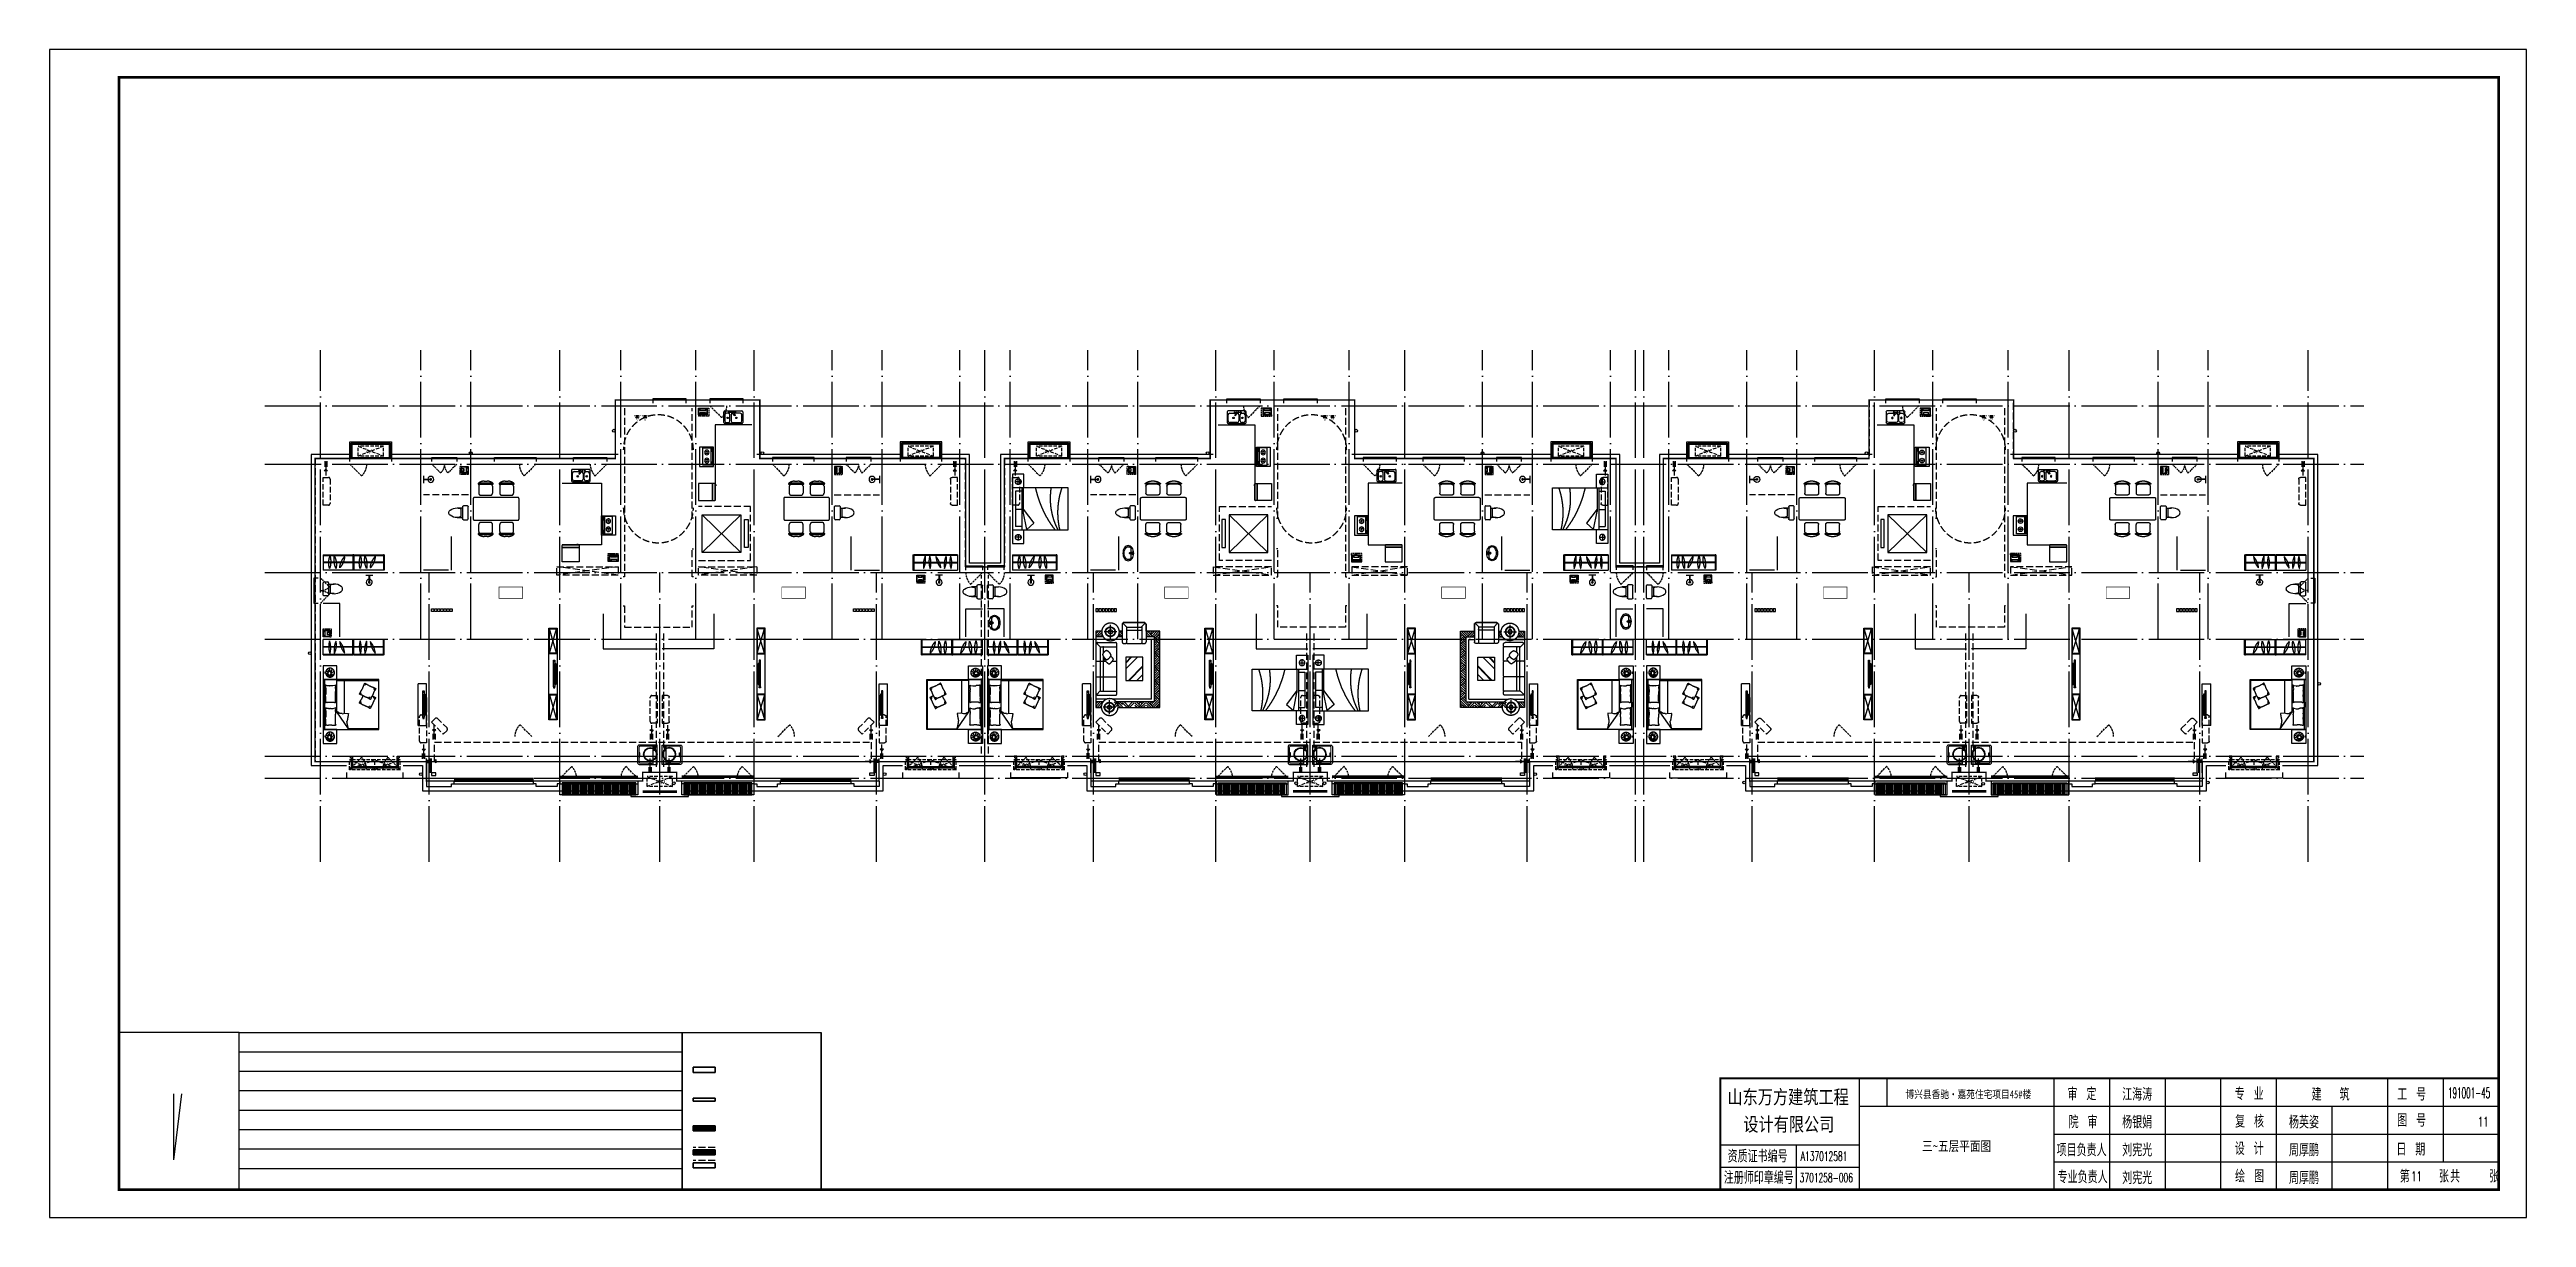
# Model space of a CAD drawing. Extents: x 23000734 to 24262965, y -11528137 to -9789882.
# Drawn here: x 24173865 to 24262965, y -10068633 to -10026633 of the extents above; entities that cross this region are included whole.
import ezdxf
from ezdxf.enums import TextEntityAlignment as Align

# ---------------------------------------------------------------- set-up
doc = ezdxf.new("R2010")
doc.units = 0
doc.header["$LTSCALE"] = 1000
for name, pattern in [('DASH', [0.35, 0.25, -0.1]), ('DASHDOTX2', [50.8, 25.4, -12.7, 0, -12.7]), ('DOTE', [2.42, 2, -0.2, 0.02, -0.2])]:
    doc.linetypes.add(name, pattern=pattern)
for name, color, linetype in [('0-0全面积', 3, 'Continuous'), ('0-0半面积', 10, 'Continuous'), ('0-0太阳能', 167, 'Continuous'), ('0-厨卫洁具', 95, 'Continuous'), ('0-开启示意', 154, 'Continuous'), ('0-栏杆', 141, 'Continuous'), ('0-看线', 173, 'Continuous'), ('0-线脚', 6, 'Continuous'), ('_0', 7, 'Continuous'), ('A-SURFACE', 6, 'Continuous'), ('A-活动家具', 8, 'Continuous'), ('B-家具', 167, 'DASHDOTX2'), ('BALCONY', 6, 'Continuous'), ('DOTE', 249, 'DOTE'), ('EQUIP_消火栓', 7, 'Continuous'), ('EQUIP_消防', 7, 'Continuous'), ('KT', 8, 'Continuous'), ('PUB_HATCH', 252, 'Continuous'), ('PUB_STRM', 4, 'Continuous'), ('PUB_TITLE', 4, 'Continuous'), ('STAIR', 114, 'Continuous'), ('SURFACE', 6, 'DASH'), ('text_房间名称', 255, 'Continuous'), ('tk', 7, 'Continuous'), ('WINDOW', 4, 'Continuous'), ('图审修改', 1, 'Continuous'), ('图框', 125, 'Continuous'), ('栏杆', 163, 'Continuous'), ('空调', 6, 'Continuous')]:
    doc.layers.add(name, color=color, linetype=linetype)
for name, color, linetype, lineweight in [('J-洁具', 167, 'Continuous', 9), ('WALL', 51, 'Continuous', 40), ('家具', 156, 'Continuous', 9)]:
    doc.layers.add(name, color=color, linetype=linetype, lineweight=lineweight)
doc.styles.add('_HZTXT', font='txt.shx', dxfattribs={"width": 0.7, "bigfont": 'hztxt.shx'})
doc.styles.add('DIM_FONT', font='simplex.shx', dxfattribs={"width": 0.5, "bigfont": 'gbcbig.shx'})
doc.styles.add('Dimension', font='romans.shx', dxfattribs={"width": 0.8, "bigfont": 'chs.shx'})
doc.styles.get("Standard").update_dxf_attribs({"font": 'gbenor.shx', "bigfont": 'gbcbig.shx'})
doc.styles.add('TQ1', font='simplex.shx', dxfattribs={"width": 0.9})
doc.styles.add('图签', font='SIMKAI_0.TTF', dxfattribs={"width": 0.8})
doc.styles.add('黑体', font='SIMHEI_0.TTF', dxfattribs={"width": 0.8})

# ---------------------------------------------------------------- blocks, each defined once
blk = doc.blocks.new('A$C32FE1F50')
at = {"color": 7}
for p, q in [((-4935, 3037), (-4935, -963)), ((2065, 3037), (2065, -963)), ((4065, 3037), (4065, -963)), ((6065, 3037), (6065, -963)), ((8065, 3037), (8065, -963)), ((10065, 3037), (10065, -963)), ((14065, 3037), (14065, -963)), ((16065, 3037), (16065, 37)), ((-4935, 2037), (18065, 2037)), ((12065, 2037), (12065, -963)), ((2065, 1037), (18065, 1037)), ((-4935, 637), (-9935, 637)), ((-7205, 637), (-7205, -963)), ((2065, 37), (18065, 37)), ((-4935, -163), (-9935, -163))]:
    blk.add_line(p, q, dxfattribs=at)
at = {"color": 7, "const_width": 70}
blk.add_lwpolyline([(-9935, -963), (18065, -963), (18065, 3037), (-9935, 3037)], close=True, dxfattribs=at)
blk.add_lwpolyline([(-3935, 2037), (-3935, 3037)])
at = {"color": 7, "width": 0.8}
for s, height, style, p in [('山东万方建筑工程', 500, '图签', (-7495, 2119)), ('江海涛', 450, '_HZTXT', (5063, 2236)), ('建  筑', 450, '_HZTXT', (12019, 2236)), ('设计有限公司', 500, '图签', (-7468, 1136)), ('杨银娟', 450, '_HZTXT', (5063, 1236)), ('杨英姿', 450, '_HZTXT', (11063, 1236)), ('项目负责人', 450, '_HZTXT', (3063, 236)), ('刘宪光', 450, '_HZTXT', (5063, 236)), ('周厚鹏', 450, '_HZTXT', (11063, 236)), ('专业负责人', 450, '_HZTXT', (3099, -735)), ('刘宪光', 450, '_HZTXT', (5063, -764)), ('周厚鹏', 450, '_HZTXT', (11063, -764))]:
    blk.add_text(s, height=height, dxfattribs=dict(at, style=style)).set_placement(p, align=Align.CENTER)
at = {"color": 7}
for s, height, style, width, p in [('审 定', 450, '_HZTXT', 0.8, (2556, 2252)), ('专 业', 450, '_HZTXT', 0.8, (8573, 2257)), ('工 号', 450, '_HZTXT', 0.8, (14415, 2240)), ('院 审', 450, '_HZTXT', 0.8, (2596, 1245)), ('复 核', 450, '_HZTXT', 0.8, (8584, 1265)), ('图 号', 450, '_HZTXT', 0.8, (14415, 1303)), ('资质证书编号', 450, '_HZTXT', 0.8, (-9671, 12)), ('A137012581', 330, 'TQ1', 0.6, (-7041, 73)), ('设 计', 450, '_HZTXT', 0.8, (8572, 286)), ('日 期', 450, '_HZTXT', 0.8, (14384, 261)), ('注册师印章编号', 450, '_HZTXT', 0.8, (-9809, -759)), ('3701258-006', 330, 'TQ1', 0.6, (-7080, -700)), ('绘 图', 450, '_HZTXT', 0.8, (8584, -706)), ('第   张', 450, '_HZTXT', 0.8, (14509, -708)), ('共   张', 450, '_HZTXT', 0.8, (16316, -708))]:
    blk.add_text(s, height=height, dxfattribs=dict(at, style=style, width=width)).set_placement(p)
at = {"layer": 'WINDOW', "color": 3, "style": '图签', "width": 0.8}
blk.add_text('博兴县香驰·嘉苑住宅项目45#楼 ', height=280, dxfattribs=at).set_placement((-935, 2324), align=Align.CENTER)
at = {"layer": '图框', "color": 6, "insert": (16239, 2709), "char_height": 382.5, "width": 1644.75, "attachment_point": 1, "style": 'DIM_FONT'}
blk.add_mtext('191001-45', dxfattribs=at)
blk = doc.blocks.new('A$C1BFF76B8')
at = {"layer": '0-0太阳能', "linetype": 'ByBlock'}
for points in [[(-206, -130), (-206, -630), (-3006, -630), (-3006, -130)], [(-2871, -630), (-2871, -190)], [(-2821, -630), (-2821, -190)], [(-2771, -630), (-2771, -190)], [(-2721, -630), (-2721, -190)], [(-2671, -630), (-2671, -190)], [(-2621, -630), (-2621, -190)], [(-2571, -630), (-2571, -190)], [(-2521, -630), (-2521, -190)], [(-2471, -630), (-2471, -190)], [(-2421, -630), (-2421, -190)], [(-2371, -630), (-2371, -190)], [(-2321, -630), (-2321, -190)], [(-2271, -630), (-2271, -190)], [(-2221, -630), (-2221, -190)], [(-2171, -630), (-2171, -190)], [(-2121, -630), (-2121, -190)], [(-2071, -630), (-2071, -190)], [(-2021, -630), (-2021, -190)], [(-1971, -630), (-1971, -190)], [(-1921, -630), (-1921, -190)], [(-1871, -630), (-1871, -190)], [(-1821, -630), (-1821, -190)], [(-1771, -630), (-1771, -190)], [(-1721, -630), (-1721, -190)], [(-1671, -630), (-1671, -190)], [(-1621, -630), (-1621, -190)], [(-1571, -630), (-1571, -190)], [(-1521, -630), (-1521, -190)], [(-1471, -630), (-1471, -190)], [(-1421, -630), (-1421, -190)], [(-1371, -630), (-1371, -190)], [(-1321, -630), (-1321, -190)], [(-1271, -630), (-1271, -190)], [(-1221, -630), (-1221, -190)], [(-1171, -630), (-1171, -190)], [(-1121, -630), (-1121, -190)], [(-1071, -630), (-1071, -190)], [(-1021, -630), (-1021, -190)], [(-971, -630), (-971, -190)], [(-921, -630), (-921, -190)], [(-871, -630), (-871, -190)], [(-821, -630), (-821, -190)], [(-771, -630), (-771, -190)], [(-721, -630), (-721, -190)], [(-671, -630), (-671, -190)], [(-621, -630), (-621, -190)], [(-571, -630), (-571, -190)], [(-521, -630), (-521, -190)], [(-471, -630), (-471, -190)], [(-421, -630), (-421, -190)], [(-371, -630), (-371, -190)], [(-321, -630), (-321, -190)]]:
    blk.add_lwpolyline(points, dxfattribs=at)
blk.add_lwpolyline([(-281, -190), (-2931, -190), (-2931, -630), (-281, -630)], close=True, dxfattribs=at)
blk = doc.blocks.new('cvb')
at = {"layer": 'B-家具'}
for p, q in [((23188, 22857), (23488, 22857)), ((23188, 22857), (23188, 21357)), ((23354, 22570), (23354, 22607)), ((23354, 22607), (23399, 22607)), ((23399, 22570), (23354, 22570)), ((23399, 22555), (23354, 22555)), ((23354, 22555), (23354, 21660)), ((23361, 22570), (23361, 22555)), ((23391, 22570), (23391, 22555)), ((23399, 22607), (23399, 22570)), ((23399, 21660), (23399, 22555)), ((23443, 22481), (23399, 22481)), ((23399, 22481), (23399, 21734)), ((23443, 21734), (23443, 22481)), ((23488, 22369), (23443, 22443)), ((23443, 22443), (23443, 21772)), ((23488, 22857), (23488, 21357)), ((23488, 21846), (23488, 22369)), ((23354, 21660), (23399, 21660)), ((23399, 21645), (23354, 21645)), ((23354, 21645), (23354, 21607)), ((23354, 21607), (23399, 21607)), ((23361, 21645), (23361, 21660)), ((23391, 21645), (23391, 21660)), ((23399, 21734), (23443, 21734)), ((23399, 21607), (23399, 21645)), ((23443, 21772), (23488, 21846)), ((23488, 21357), (23188, 21357))]:
    blk.add_line(p, q, dxfattribs=at)
blk = doc.blocks.new('客厅电视')
at = {"layer": 'B-家具'}
for p, q in [((23188, 22787), (23488, 22787)), ((23354, 22520), (23354, 22557)), ((23354, 22557), (23399, 22557)), ((23399, 22520), (23354, 22520)), ((23399, 22505), (23354, 22505)), ((23354, 22505), (23354, 21610)), ((23361, 22520), (23361, 22505)), ((23391, 22520), (23391, 22505)), ((23399, 22557), (23399, 22520)), ((23399, 21610), (23399, 22505)), ((23443, 22431), (23399, 22431)), ((23399, 22431), (23399, 21684)), ((23443, 21684), (23443, 22431)), ((23488, 22319), (23443, 22393)), ((23443, 22393), (23443, 21722)), ((23488, 21796), (23488, 22319)), ((23354, 21610), (23399, 21610)), ((23399, 21595), (23354, 21595)), ((23354, 21595), (23354, 21557)), ((23354, 21557), (23399, 21557)), ((23361, 21595), (23361, 21610)), ((23391, 21595), (23391, 21610)), ((23399, 21684), (23443, 21684)), ((23399, 21557), (23399, 21595)), ((23443, 21722), (23488, 21796)), ((23488, 21327), (23188, 21327))]:
    blk.add_line(p, q, dxfattribs=at)
for points in [[(23488, 23707), (23188, 23707), (23188, 20407), (23488, 20407), (23488, 23707)], [(23468, 22807), (23208, 23687)], [(23208, 22807), (23468, 23687)], [(23468, 21307), (23208, 21307), (23208, 20427), (23468, 20427), (23468, 21307), (23208, 20427)], [(23208, 21307), (23468, 20427)]]:
    blk.add_lwpolyline(points, dxfattribs=at)
blk.add_lwpolyline([(23468, 22807), (23468, 23687), (23208, 23687), (23208, 22807)], close=True, dxfattribs=at)
blk = doc.blocks.new('bed by Fuxin1')
at = {"layer": 'B-家具'}
for p, q in [((-1167, -274), (-1306, -216)), ((-1134, -287), (-1292, -325)), ((-1189, -239), (-1259, -133)), ((-1110, -284), (-1216, -396)), ((-1186, -208), (-1177, -92)), ((-1162, -177), (-1088, -102)), ((-1120, -168), (-1035, -139)), ((-1084, -265), (-1113, -406)), ((-1085, -187), (-1003, -187)), ((-1075, -203), (-990, -238)), ((-1071, -240), (-1039, -365)), ((-1070, -225), (-998, -301)), ((1133, -274), (994, -216)), ((1166, -287), (1008, -325)), ((1111, -239), (1041, -133)), ((1190, -284), (1084, -396)), ((1114, -208), (1123, -92)), ((1138, -177), (1212, -102)), ((1180, -168), (1265, -139)), ((1216, -265), (1187, -406)), ((1215, -187), (1297, -187)), ((1225, -203), (1310, -238)), ((1229, -240), (1261, -365)), ((1230, -225), (1302, -301))]:
    blk.add_line(p, q, dxfattribs=at)
at = {"layer": 'B-家具', "extrusion": (0, 0, -1)}
for p, q in [((-311, -1436), (-317, -1438)), ((-312, -1764), (-310, -1771)), ((-300, -1432), (-311, -1436)), ((-310, -1771), (-306, -1780)), ((-306, -1780), (-303, -1789)), ((-290, -1428), (-300, -1432)), ((-280, -1424), (-290, -1428)), ((-270, -1420), (-280, -1424)), ((-260, -1416), (-270, -1420)), ((-250, -1412), (-260, -1416)), ((-241, -1407), (-250, -1412)), ((-233, -1403), (-241, -1407)), ((-224, -1398), (-233, -1403)), ((-216, -1393), (-224, -1398)), ((-208, -1389), (-216, -1393)), ((-201, -1384), (-208, -1389)), ((-194, -1379), (-201, -1384)), ((-186, -1374), (-194, -1379)), ((-179, -1370), (-186, -1374)), ((-172, -1365), (-179, -1370)), ((-165, -1361), (-172, -1365)), ((-157, -1356), (-165, -1361)), ((-150, -1352), (-157, -1356)), ((-143, -1348), (-150, -1352)), ((-136, -1344), (-143, -1348)), ((-129, -1341), (-136, -1344)), ((-122, -1337), (-129, -1341)), ((-115, -1334), (-122, -1337)), ((-109, -1330), (-115, -1334)), ((-102, -1327), (-109, -1330)), ((-96, -1324), (-102, -1327)), ((-91, -1322), (-96, -1324)), ((-85, -1319), (-91, -1322)), ((-80, -1317), (-85, -1319)), ((-76, -1315), (-80, -1317)), ((-72, -1313), (-76, -1315)), ((-69, -1311), (-72, -1313)), ((-66, -1309), (-69, -1311)), ((-63, -1308), (-66, -1309)), ((-61, -1306), (-63, -1308)), ((-59, -1305), (-61, -1306)), ((-57, -1305), (-59, -1305)), ((-56, -1304), (-57, -1305)), ((-55, -1304), (-56, -1304)), ((-54, -1304), (-55, -1304)), ((-53, -1304), (-54, -1304)), ((-54, -1304), (-54, -1304)), ((-53, -1305), (-53, -1304)), ((-52, -1305), (-53, -1305)), ((-52, -1306), (-52, -1305)), ((-51, -1307), (-52, -1306)), ((-51, -1308), (-51, -1307)), ((-50, -1310), (-51, -1308)), ((-50, -1311), (-50, -1310)), ((-49, -1313), (-50, -1311)), ((-48, -1314), (-49, -1313)), ((-47, -1316), (-48, -1314)), ((-46, -1319), (-47, -1316)), ((-45, -1321), (-46, -1319)), ((-44, -1324), (-45, -1321)), ((-43, -1327), (-44, -1324)), ((-41, -1330), (-43, -1327)), ((-40, -1334), (-41, -1330)), ((-38, -1337), (-40, -1334)), ((-39, -1785), (-27, -1779)), ((-36, -1341), (-38, -1337)), ((-34, -1345), (-36, -1341)), ((-32, -1350), (-34, -1345)), ((-30, -1355), (-32, -1350)), ((-28, -1360), (-30, -1355)), ((-25, -1365), (-28, -1360)), ((-27, -1779), (-15, -1773)), ((-22, -1370), (-25, -1365)), ((-20, -1376), (-22, -1370)), ((-17, -1382), (-20, -1376)), ((-13, -1389), (-17, -1382)), ((-15, -1773), (-3, -1767)), ((-10, -1396), (-13, -1389)), ((-7, -1403), (-10, -1396)), ((-3, -1411), (-7, -1403)), ((1, -1419), (-3, -1411)), ((-3, -1767), (8, -1761)), ((5, -1427), (1, -1419)), ((9, -1435), (5, -1427)), ((8, -1761), (19, -1756)), ((13, -1444), (9, -1435)), ((17, -1453), (13, -1444)), ((21, -1461), (17, -1453)), ((19, -1756), (29, -1751)), ((26, -1470), (21, -1461)), ((30, -1479), (26, -1470)), ((29, -1751), (38, -1746)), ((34, -1487), (30, -1479)), ((38, -1496), (34, -1487)), ((43, -1505), (38, -1496)), ((38, -1746), (47, -1741)), ((47, -1513), (43, -1505)), ((51, -1522), (47, -1513)), ((47, -1741), (55, -1737)), ((54, -1531), (51, -1522)), ((58, -1540), (54, -1531)), ((55, -1737), (62, -1733)), ((61, -1549), (58, -1540)), ((64, -1558), (61, -1549)), ((62, -1733), (69, -1730)), ((67, -1567), (64, -1558)), ((70, -1576), (67, -1567)), ((69, -1730), (75, -1727)), ((74, -1585), (70, -1576)), ((78, -1594), (74, -1585)), ((75, -1727), (81, -1724)), ((82, -1603), (78, -1594)), ((81, -1724), (87, -1721)), ((87, -1612), (82, -1603)), ((92, -1621), (87, -1612)), ((87, -1721), (93, -1718)), ((98, -1629), (92, -1621)), ((93, -1718), (98, -1715)), ((103, -1638), (98, -1629)), ((98, -1715), (103, -1713)), ((109, -1645), (103, -1638)), ((103, -1713), (107, -1711)), ((107, -1711), (112, -1708)), ((114, -1653), (109, -1645)), ((112, -1708), (116, -1706)), ((119, -1659), (114, -1653)), ((116, -1706), (119, -1704)), ((123, -1665), (119, -1659)), ((119, -1704), (123, -1703)), ((127, -1671), (123, -1665)), ((123, -1703), (126, -1701)), ((126, -1701), (128, -1700)), ((130, -1675), (127, -1671)), ((128, -1700), (131, -1699)), ((133, -1679), (130, -1675)), ((131, -1699), (133, -1698)), ((135, -1683), (133, -1679)), ((133, -1698), (135, -1696)), ((136, -1686), (135, -1683)), ((135, -1696), (136, -1695)), ((137, -1688), (136, -1686)), ((136, -1695), (137, -1694)), ((138, -1690), (137, -1688)), ((137, -1692), (138, -1690)), ((137, -1694), (137, -1692)), ((-303, -1789), (-299, -1798)), ((-299, -1798), (-295, -1807)), ((-295, -1807), (-292, -1815)), ((-292, -1815), (-288, -1823)), ((-288, -1823), (-285, -1831)), ((-285, -1831), (-282, -1838)), ((-282, -1838), (-278, -1844)), ((-278, -1844), (-275, -1850)), ((-275, -1850), (-272, -1856)), ((-272, -1856), (-270, -1861)), ((-270, -1861), (-267, -1866)), ((-267, -1866), (-265, -1870)), ((-265, -1870), (-263, -1874)), ((-263, -1874), (-262, -1877)), ((-262, -1877), (-260, -1880)), ((-260, -1880), (-259, -1882)), ((-259, -1882), (-258, -1884)), ((-258, -1884), (-258, -1886)), ((-258, -1886), (-257, -1887)), ((-257, -1887), (-257, -1888)), ((-257, -1888), (-256, -1889)), ((-256, -1889), (-256, -1890)), ((-256, -1890), (-256, -1890)), ((-256, -1890), (-255, -1891)), ((-255, -1891), (-255, -1891)), ((-255, -1891), (-254, -1891)), ((-254, -1891), (-253, -1891)), ((-253, -1891), (-252, -1891)), ((-252, -1891), (-251, -1890)), ((-251, -1890), (-250, -1889)), ((-250, -1889), (-248, -1889)), ((-248, -1889), (-246, -1888)), ((-246, -1888), (-244, -1887)), ((-244, -1887), (-241, -1885)), ((-241, -1885), (-238, -1884)), ((-238, -1884), (-236, -1883)), ((-236, -1883), (-232, -1881)), ((-232, -1881), (-229, -1879)), ((-229, -1879), (-226, -1878)), ((-226, -1878), (-222, -1876)), ((-222, -1876), (-218, -1873)), ((-218, -1873), (-214, -1871)), ((-214, -1871), (-210, -1868)), ((-210, -1868), (-205, -1865)), ((-205, -1865), (-201, -1862)), ((-201, -1862), (-196, -1858)), ((-196, -1858), (-190, -1854)), ((-190, -1854), (-184, -1850)), ((-184, -1850), (-178, -1846)), ((-178, -1846), (-172, -1842)), ((-172, -1842), (-164, -1837)), ((-164, -1837), (-157, -1833)), ((-157, -1833), (-148, -1829)), ((-148, -1829), (-139, -1825)), ((-139, -1825), (-130, -1821)), ((-130, -1821), (-120, -1817)), ((-120, -1817), (-109, -1813)), ((-109, -1813), (-98, -1809)), ((-98, -1809), (-87, -1805)), ((-87, -1805), (-75, -1800)), ((-75, -1800), (-63, -1795)), ((-63, -1795), (-51, -1790)), ((-51, -1790), (-39, -1785))]:
    blk.add_line(p, q, dxfattribs=at)
at = {"layer": 'B-家具'}
for points in [[(-900, 0), (-900, -500), (-1400, -500), (-1400, 0)], [(1400, 0), (1400, -500), (900, -500), (900, 0)]]:
    blk.add_lwpolyline(points, close=True, dxfattribs=at)
at = {"layer": 'B-家具', "extrusion": (0, 0, -1)}
for points in [[(900, 0), (-900, 0), (-900, -2000), (900, -2000)], [(557, -1887), (554, -1885), (551, -1883), (547, -1881), (543, -1879), (539, -1876), (535, -1874), (530, -1871), (525, -1868), (520, -1864), (515, -1860), (509, -1856), (503, -1852), (496, -1847), (489, -1843), (481, -1838), (473, -1834), (464, -1830), (455, -1826), (444, -1822), (434, -1819), (423, -1814), (411, -1810), (400, -1806), (388, -1801), (376, -1796), (364, -1790), (352, -1784), (340, -1779), (328, -1773), (317, -1767), (306, -1761), (296, -1756), (287, -1751), (278, -1747), (270, -1743), (263, -1739), (256, -1736), (249, -1732), (243, -1729), (238, -1726), (232, -1724), (227, -1721), (222, -1718), (218, -1716), (213, -1714), (209, -1712), (206, -1710), (202, -1708), (199, -1707), (196, -1706), (194, -1704), (192, -1703), (190, -1702), (189, -1701), (188, -1699), (187, -1698), (187, -1696), (188, -1694), (189, -1691), (190, -1688), (192, -1685), (195, -1681), (198, -1676), (201, -1671), (206, -1665), (211, -1658), (216, -1651), (222, -1643), (227, -1635), (232, -1626), (238, -1618), (243, -1609), (247, -1600), (251, -1591), (254, -1582), (258, -1573), (261, -1564), (264, -1554), (267, -1545), (271, -1537), (274, -1528), (278, -1519), (282, -1510), (286, -1501), (291, -1493), (295, -1484), (299, -1475), (304, -1467), (308, -1458), (312, -1450), (316, -1441), (320, -1433), (324, -1424), (328, -1416), (331, -1409), (335, -1401), (338, -1395), (341, -1388), (344, -1382), (347, -1376), (350, -1370), (352, -1365), (355, -1360), (357, -1355), (359, -1351), (361, -1347), (363, -1343), (365, -1339), (366, -1336), (368, -1332), (369, -1329), (370, -1327), (371, -1324), (372, -1322), (373, -1320), (374, -1318), (375, -1317), (375, -1315), (376, -1314), (376, -1313), (377, -1312), (377, -1311), (377, -1310), (378, -1310), (378, -1309), (379, -1309), (380, -1309), (381, -1310), (382, -1310), (384, -1311), (386, -1312), (388, -1313), (390, -1315), (393, -1316), (397, -1318), (401, -1320), (405, -1322), (410, -1325), (415, -1327), (421, -1330), (427, -1333), (433, -1336), (440, -1339), (447, -1343), (454, -1346), (461, -1350), (468, -1354), (475, -1358), (482, -1362), (489, -1366), (497, -1371), (504, -1375), (511, -1380), (518, -1385), (526, -1389), (533, -1394), (541, -1399), (549, -1404), (557, -1408), (566, -1413), (575, -1417), (585, -1422), (595, -1426), (605, -1430), (615, -1434), (625, -1438), (635, -1441), (645, -1445), (655, -1449), (664, -1453), (673, -1456), (682, -1460), (690, -1464), (698, -1467), (705, -1470), (713, -1474), (720, -1477), (726, -1480), (732, -1483), (738, -1486), (743, -1489), (748, -1491), (752, -1494), (756, -1495), (759, -1497), (762, -1498), (764, -1499), (766, -1500), (767, -1501), (769, -1502), (770, -1502), (771, -1502), (771, -1503), (772, -1503), (772, -1503), (773, -1503), (773, -1503), (773, -1504), (773, -1504), (773, -1505), (773, -1506), (772, -1507), (772, -1508), (771, -1509), (770, -1511), (769, -1512), (768, -1514), (767, -1516), (765, -1518), (764, -1521), (762, -1524), (760, -1528), (757, -1533), (753, -1540), (748, -1548), (742, -1558), (735, -1569), (727, -1583), (718, -1598), (709, -1613), (699, -1629), (690, -1645), (682, -1661), (674, -1676), (667, -1690), (661, -1703), (656, -1715), (652, -1726), (648, -1737), (644, -1747), (641, -1757), (638, -1767), (634, -1776), (631, -1785), (627, -1795), (624, -1804), (620, -1812), (617, -1821), (613, -1829), (610, -1836), (606, -1843), (603, -1850), (600, -1856), (597, -1862), (594, -1867), (592, -1872), (590, -1876), (588, -1879), (586, -1883), (585, -1885), (584, -1888), (583, -1890), (582, -1891), (582, -1893), (581, -1894), (581, -1895), (581, -1895), (580, -1896), (580, -1896), (579, -1896), (579, -1896), (578, -1896), (577, -1896), (576, -1896), (575, -1895), (573, -1894), (571, -1893), (568, -1892), (566, -1891), (563, -1890), (560, -1888)]]:
    blk.add_lwpolyline(points, close=True, dxfattribs=at)
for points in [[(900, -52), (-900, -52)], [(-872, -916), (-253, -489), (874, -489), (874, -1988), (-872, -1988), (-872, -916)], [(749, -1530), (710, -1532)], [(729, -1496), (698, -1516)], [(397, -1341), (433, -1375)], [(385, -1340), (390, -1382)], [(241, -1697), (281, -1687)], [(225, -1677), (254, -1639)], [(72, -1335), (108, -1370)], [(60, -1335), (65, -1377)], [(-84, -1692), (-44, -1682)], [(-100, -1671), (-70, -1634)], [(570, -1859), (582, -1813)], [(565, -1874), (536, -1831)], [(245, -1854), (257, -1807)], [(240, -1869), (211, -1826)]]:
    blk.add_lwpolyline(points, dxfattribs=at)
for points in [[(874, -741, -0.414214), (854, -761), (-315, -761)], [(687, -117, -0.263368), (715, -98, -0.494818), (706, -79, -0.049225), (688, -77, -0.036831), (665, -79, -0.031893), (627, -87, 0.035782), (593, -94, 0.032941), (503, -100, 0.026564), (392, -94, 0.017905), (354, -89, -0.033397), (334, -87, -0.03204), (297, -87, 0.018442), (233, -90, 0.010837), (168, -90, 0.014624), (120, -87, 0.111249), (98, -79, -0.153708), (81, -75, -0.076444), (73, -77, -0.215512), (71, -79, -0.585858), (74, -82, 0.363489), (79, -85, 0.191716), (79, -96, -0.129675), (77, -113, -0.01735), (80, -130, 0.019326), (83, -145, 0.018818), (89, -213, 0.021828), (90, -272, 0.006204), (89, -306, 0.001963), (83, -413, 0.028341), (78, -449, -0.117014), (79, -458, -0.36606), (80, -459, -0.03973), (94, -456, -0.048309), (108, -451, 0.062981), (118, -447, 0.04058), (142, -443, 0.014345), (208, -441, 0.005484), (334, -442, 0.007153), (430, -445, 0.008762), (473, -448, -0.008153), (518, -451, -0.06251), (575, -446, 0.078669), (621, -444, 0.047825), (643, -449, -0.034494), (674, -456, -0.023571), (699, -459, -0.510228), (700, -458), (693, -428), (672, -345, 0.073041), (670, -326, 0.023305), (676, -265, 0.018299), (680, -242, -0.01097), (687, -204, -0.042281), (690, -170, -0.027201), (687, -116)], [(-133, -117, -0.263368), (-105, -98, -0.494818), (-115, -79, -0.049225), (-132, -77, -0.036831), (-156, -79, -0.031893), (-194, -87, 0.035782), (-228, -94, 0.032941), (-317, -100, 0.026564), (-429, -94, 0.017905), (-466, -89, -0.033397), (-486, -87, -0.03204), (-524, -87, 0.018442), (-588, -90, 0.010837), (-653, -90, 0.014624), (-701, -87, 0.111249), (-723, -79, -0.153708), (-740, -75, -0.076444), (-747, -77, -0.215512), (-749, -79, -0.585858), (-747, -82, 0.363489), (-742, -85, 0.191716), (-742, -96, -0.129675), (-744, -113, -0.01735), (-741, -130, 0.019326), (-738, -145, 0.018818), (-731, -213, 0.021828), (-731, -272, 0.006204), (-732, -306, 0.001963), (-738, -413, 0.028341), (-742, -449, -0.117014), (-742, -458, -0.36606), (-740, -459, -0.03973), (-727, -456, -0.048309), (-713, -451, 0.062981), (-702, -447, 0.04058), (-679, -443, 0.014345), (-612, -441, 0.005484), (-487, -442, 0.007153), (-391, -445, 0.008762), (-348, -448, -0.008153), (-302, -451, -0.06251), (-245, -446, 0.078669), (-200, -444, 0.047825), (-177, -449, -0.034494), (-147, -456, -0.023571), (-121, -459, -0.510228), (-120, -458), (-128, -428), (-148, -345, 0.073041), (-150, -326, 0.023305), (-145, -265, 0.018299), (-141, -242, -0.01097), (-133, -204, -0.042281), (-130, -170, -0.027201), (-133, -116)], [(-253, -489, -0.085272), (-317, -599, -0.124044), (-326, -686), (-312, -782), (-314, -912)], [(-314, -912, 0.007867), (-432, -894, 0.009508), (-528, -876, 0.006616), (-593, -862, -0.023828), (-612, -858, -0.080713), (-630, -859, -0.009591), (-783, -891, -0.013133), (-816, -899, -0.007859), (-872, -916)]]:
    blk.add_lwpolyline(points, format="xyb", dxfattribs=at)
at = {"layer": 'B-家具'}
for centre, radius in [((-1150, -250), 160), ((-1130, -228), 60), ((1150, -250), 160), ((1170, -228), 60)]:
    blk.add_circle(centre, radius, dxfattribs=at)
at = {"layer": 'B-家具', "style": 'Dimension', "width": 0.8}
for s, p in [('500', (-1150, -22)), ('1800X2000', (0, -22)), ('500', (1150, -22))]:
    blk.add_text(s, height=25, dxfattribs=at).set_placement(p, align=Align.MIDDLE_CENTER)
blk = doc.blocks.new('衣柜2')
at = {"layer": 'B-家具'}
for p, q in [((1100, 0), (0, 0)), ((0, -550), (0, 0)), ((1070, -520), (1070, 0)), ((1100, -550), (1100, 0)), ((1070, -260), (0, -260)), ((1070, -280), (0, -280)), ((0, -520), (1070, -520)), ((0, -550), (1070, -550)), ((1100, -550), (1070, -550))]:
    blk.add_line(p, q, dxfattribs=at)
for centre, start, end in [((924, -254), 163.65884, 200.01995), ((-445, -298), 343.65884, 20.01995), ((1115, -370), 154.38882, 190.74993), ((-243, -192), 334.38882, 10.74993), ((58, -552), 5.14175, 41.50286), ((1316, -10), 185.14175, 221.50286)]:
    blk.add_arc(centre, 721, start, end, dxfattribs=at)
blk = doc.blocks.new('M_C25MYD')
at = {"layer": 'B-家具'}
for p, q in [((-569, 821), (-109, 821)), ((-389, 921), (-290, 921)), ((117, 821), (577, 821)), ((298, 921), (397, 921)), ((-746, 342), (-746, -308)), ((704, 392), (-696, 392)), ((-564, 754), (-564, 529)), ((-497, 461), (-182, 461)), ((-114, 754), (-114, 529)), ((122, 754), (122, 529)), ((190, 461), (505, 461)), ((572, 754), (572, 529)), ((754, -308), (754, 342)), ((-696, -358), (704, -358)), ((-109, -787), (-569, -787)), ((-564, -720), (-564, -495)), ((-182, -427), (-497, -427)), ((-114, -720), (-114, -495)), ((577, -787), (117, -787)), ((122, -720), (122, -495)), ((505, -427), (190, -427)), ((572, -720), (572, -495)), ((-290, -887), (-389, -887)), ((397, -887), (298, -887))]:
    blk.add_line(p, q, dxfattribs=at)
for centre, radius, start, end in [((-579, 837), 10, 130.72654, 202.66999), ((-569, 841), 20, 202.66999, 270), ((-379, 606), 316, 91.76514, 130.72654), ((-339, -1857), 2713, 84.8023, 95.1977), ((-497, 754), 67.5, 90, 180), ((-300, 606), 316, 49.27346, 88.23486), ((-182, 754), 67.5, 0, 90), ((-109, 841), 20, 270, 337.33001), ((-100, 837), 10, 337.33001, 49.27346), ((108, 837), 10, 130.72654, 202.66999), ((117, 841), 20, 202.66999, 270), ((307, 606), 316, 91.76514, 130.72654), ((347, -1857), 2713, 84.8023, 95.1977), ((190, 754), 67.5, 90, 180), ((387, 606), 316, 49.27346, 88.23486), ((505, 754), 67.5, 0, 90), ((577, 841), 20, 270, 337.33001), ((587, 837), 10, 337.33001, 49.27346), ((-696, 342), 50, 90, 180), ((-497, 529), 67.5, 180, 270), ((-182, 529), 67.5, 270, 0), ((190, 529), 67.5, 180, 270), ((505, 529), 67.5, 270, 0), ((704, 342), 50, 0, 90), ((-696, -308), 50, 180, 270), ((-579, -803), 10, 157.33001, 229.27346), ((-569, -807), 20, 90, 157.33001), ((-497, -495), 67.5, 90, 180), ((-497, -720), 67.5, 180, 270), ((-182, -495), 67.5, 0, 90), ((-182, -720), 67.5, 270, 0), ((-109, -807), 20, 22.66999, 90), ((-100, -803), 10, 310.72654, 22.66999), ((108, -803), 10, 157.33001, 229.27346), ((117, -807), 20, 90, 157.33001), ((190, -495), 67.5, 90, 180), ((190, -720), 67.5, 180, 270), ((505, -495), 67.5, 0, 90), ((505, -720), 67.5, 270, 0), ((577, -807), 20, 22.66999, 90), ((587, -803), 10, 310.72654, 22.66999), ((704, -308), 50, 270, 0), ((-379, -572), 316, 229.27346, 268.23486), ((-339, 1890), 2713, 264.8023, 275.1977), ((-300, -572), 316, 271.76514, 310.72654), ((307, -572), 316, 229.27346, 268.23486), ((347, 1890), 2713, 264.8023, 275.1977), ((387, -572), 316, 271.76514, 310.72654)]:
    blk.add_arc(centre, radius, start, end, dxfattribs=at)
at = {"layer": 'B-家具', "width": 0.8, "flags": 9}
for tag in ['XSIZE', 'YSIZE']:
    blk.add_attdef(tag, (0, 0), '', height=0.5, dxfattribs=at)
blk = doc.blocks.new('A$C59522257')
at = {"layer": 'B-家具'}
for p, q in [((-662, 30), (-632, 30)), ((-662, 30), (-662, -520)), ((938, 30), (-632, 30)), ((938, 0), (-632, 0)), ((-632, 0), (-632, -520)), ((938, 30), (938, -520)), ((-662, -520), (938, -520)), ((-632, -240), (938, -240)), ((-632, -260), (938, -260))]:
    blk.add_line(p, q, dxfattribs=at)
for centre, start, end in [((431, -328), 154.38882, 190.74993), ((-928, -150), 334.38882, 10.74993), ((633, -222), 163.65884, 200.01995), ((-737, -266), 343.65884, 20.01995), ((880, 32), 185.14175, 221.50286), ((-379, -510), 5.14175, 41.50286), ((1181, -328), 154.38882, 190.74993), ((-178, -150), 334.38882, 10.74993), ((1383, -222), 163.65884, 200.01995), ((13, -266), 343.65884, 20.01995)]:
    blk.add_arc(centre, 721, start, end, dxfattribs=at)
blk = doc.blocks.new('A$C5E80688F')
at = {"layer": 'B-家具', "linetype": 'DASH'}
for p, q in [((-1355, 1170), (-3563, 1470)), ((-1353, 1470), (-3563, 1170)), ((-1355, 1170), (-3563, 1470)), ((-1353, 1470), (-3563, 1170)), ((3625, 1170), (1527, 1470)), ((3627, 1470), (1527, 1170)), ((3625, 1170), (1527, 1470)), ((3627, 1470), (1527, 1170))]:
    blk.add_line(p, q, dxfattribs=at)
for points in [[(-3563, 1170), (-3563, 1470), (-1353, 1470), (-1355, 1170)], [(-3563, 1170), (-3563, 1470), (-1353, 1470), (-1355, 1170)], [(1527, 1170), (1527, 1470), (3627, 1470), (3625, 1170)], [(1527, 1170), (1527, 1470), (3627, 1470), (3625, 1170)]]:
    blk.add_lwpolyline(points, close=True, dxfattribs=at)
at = {"layer": 'B-家具'}
for points in [[(-8073, -140), (-8073, -50), (-7988, -50), (-7988, -140)], [(-7963, -140), (-7963, -50), (-7878, -50), (-7878, -140)], [(-7854, -140), (-7854, -50), (-7768, -50), (-7768, -140)], [(-7744, -140), (-7744, -50), (-7659, -50), (-7659, -140)], [(-7634, -140), (-7634, -50), (-7549, -50), (-7549, -140)], [(-7525, -140), (-7525, -50), (-7439, -50), (-7439, -140)], [(-7415, -140), (-7415, -50), (-7329, -50), (-7329, -140)], [(7103, -140), (7103, -50), (7189, -50), (7189, -140)], [(7213, -140), (7213, -50), (7299, -50), (7299, -140)], [(7323, -140), (7323, -50), (7408, -50), (7408, -140)], [(7433, -140), (7433, -50), (7518, -50), (7518, -140)], [(7542, -140), (7542, -50), (7628, -50), (7628, -140)], [(7652, -140), (7652, -50), (7737, -50), (7737, -140)], [(7762, -140), (7762, -50), (7847, -50), (7847, -140)]]:
    blk.add_lwpolyline(points, close=True, dxfattribs=at)
for points in [[(-1903, -230), (-1903, -1480), (47, -1480)], [(2077, -230), (2077, -1480), (227, -1480)]]:
    blk.add_lwpolyline(points, dxfattribs=at)
blk.add_blockref('A$C59522257', (9909, 1870))
at = {"layer": 'A-活动家具', "xscale": -1, "rotation": 180}
for p in [(-11973, 1350), (-10873, 1350)]:
    blk.add_blockref('衣柜2', p, dxfattribs=at)
at = {"layer": 'A-活动家具', "extrusion": (0, 0, -1), "zscale": -1, "rotation": 179.9999999999998}
for name, p in [('客厅电视', (27041, 19667)), ('cvb', (31741, 18616))]:
    blk.add_blockref(name, p, dxfattribs=at)
at = {"layer": 'A-活动家具', "extrusion": (0, 0, -1), "xscale": -1, "zscale": -1, "rotation": 180}
for name, p in [('客厅电视', (-27115, 19667)), ('cvb', (-31515, 18616))]:
    blk.add_blockref(name, p, dxfattribs=at)
at = {"layer": 'A-活动家具'}
for p in [(-11973, -1150), (-10873, -1150)]:
    blk.add_blockref('衣柜2', p, dxfattribs=at)
at = {"layer": 'A-活动家具', "xscale": -1}
for p in [(10647, -1150), (11747, -1150)]:
    blk.add_blockref('衣柜2', p, dxfattribs=at)
at = {"layer": 'J-洁具', "extrusion": (0, 0, -1), "zscale": -1, "rotation": 270}
blk.add_blockref('bed by Fuxin1', (11973, -3491), dxfattribs=at)
at = {"layer": 'J-洁具', "extrusion": (0, 0, -1), "xscale": -1, "zscale": -1, "rotation": 90}
blk.add_blockref('bed by Fuxin1', (-11747, -3491), dxfattribs=at)
at = {"layer": '家具', "xscale": 1.099999999627471, "yscale": 1.099999999627471, "zscale": 1.099999999627471, "rotation": 180}
for p in [(-5744, 3570), (5426, 3570)]:
    blk.add_blockref('M_C25MYD', p, dxfattribs=at)
blk = doc.blocks.new('$plan$00001623')
at = {"layer": '0-厨卫洁具', "linetype": 'Continuous'}
blk.add_line((-341, -145), (342, -145), dxfattribs=at)
at = {"layer": '0-厨卫洁具'}
blk.add_lwpolyline([(295, -706), (-295, -706, -0.414214), (-345, -656), (-345, 0), (345, 0), (345, -656, -0.414214)], format="xyb", close=True, dxfattribs=at)
at = {"layer": '0-厨卫洁具', "lineweight": 13}
blk.add_lwpolyline([(307, -145), (307, -611, -0.414214), (267, -651), (-267, -651, -0.414214), (-307, -611), (-307, -145)], format="xyb", dxfattribs=at)
at = {"layer": '0-厨卫洁具'}
blk.add_lwpolyline([(-71, -651), (-71, -623), (0, -623), (71, -623), (71, -651)], dxfattribs=at)
for points in [[(323, -72), (152, -72), (152, -120), (323, -120)], [(163, -86), (177, -86), (177, -99), (163, -99)], [(189, -86), (202, -86), (202, -99), (189, -99)], [(213, -86), (227, -86), (227, -99), (213, -99)], [(239, -86), (253, -86), (253, -99), (239, -99)], [(281, -110), (309, -110), (309, -80), (281, -80)]]:
    blk.add_lwpolyline(points, close=True, dxfattribs=at)
blk.add_circle((0, -25), 16, dxfattribs=at)
blk = doc.blocks.new('tynsx')
at = {"layer": '0-厨卫洁具'}
for radius in [242.5, 222.5]:
    blk.add_circle((-242.5, 0), radius, dxfattribs=at)
blk = doc.blocks.new('_E39XBF')
at = {"layer": '0-厨卫洁具', "linetype": 'Continuous'}
for p, q in [((-250, 30), (-250, 170)), ((-220, 200), (-170, 200)), ((220, 0), (-220, 0)), ((-170, 200), (-170, 395)), ((-170, 200), (170, 200)), ((-140, 260), (140, 260)), ((170, 395), (170, 200)), ((170, 200), (220, 200)), ((250, 170), (250, 30))]:
    blk.add_line(p, q, dxfattribs=at)
for centre, radius, start, end in [((-220, 170), 30, 90, 180), ((-220, 30), 30, 180, 270), ((227, 413), 398, 143.36186, 182.54401), ((227, 413), 398, 182.54401, 202.54952), ((0, 590), 110, 33.45086, 146.54914), ((-227, 413), 398, 357.45599, 36.63814), ((-227, 413), 398, 337.45048, 357.45599), ((220, 170), 30, 0, 90), ((220, 30), 30, 270, 0)]:
    blk.add_arc(centre, radius, start, end, dxfattribs=at)
blk = doc.blocks.new('A$C06A70365')
at = {"layer": '0-厨卫洁具'}
for points in [[(-153, 68), (-153, 10), (-114, 39)], [(-42, -8), (-42, 86), (-100, 86), (-100, 94), (-34, 94), (-34, -16), (-100, -16), (-100, -8)], [(54, -23), (110, -23), (110, -31), (46, -31), (46, 109), (110, 109), (110, 101), (54, 101)]]:
    blk.add_hatch(color=256, dxfattribs=at).paths.add_polyline_path(points)
h = blk.add_hatch(color=256, dxfattribs=at)
h.paths.add_polyline_path([(-114, 159), (-114, -81), (126, -81), (126, 159)])
edge = h.paths.add_edge_path(flags=16)
edge.add_arc((-92, 136), 8, 90, 180, ccw=False)
edge.add_line((-92, 144), (102, 144))
edge.add_arc((102, 136), 8, 0, 90, ccw=False)
edge.add_line((110, 136), (110, -58))
edge.add_arc((102, -58), 8, -90, 0, ccw=False)
edge.add_line((102, -66), (-92, -66))
edge.add_arc((-92, -58), 8, 180, 270, ccw=False)
edge.add_line((-100, -58), (-100, 136))
at = {"layer": '0-厨卫洁具', "linetype": 'DASH', "ltscale": 0.2}
blk.add_lwpolyline([(126, -131), (-164, -131), (-164, 159)], dxfattribs=at)
at = {"layer": '0-厨卫洁具'}
for points in [[(-114, 159), (-164, 159)], [(-100, 94), (-34, 94), (-34, -16), (-100, -16)], [(-100, 86), (-42, 86), (-42, -8), (-100, -8)], [(110, 109), (46, 109), (46, -31), (110, -31)], [(110, 101), (54, 101), (54, -23), (110, -23)], [(126, -81), (126, -131)]]:
    blk.add_lwpolyline(points, dxfattribs=at)
for points in [[(-153, 68), (-153, 10), (-114, 39)], [(126, 159), (126, -81), (-114, -81), (-114, 159)]]:
    blk.add_lwpolyline(points, close=True, dxfattribs=at)
blk.add_lwpolyline([(110, 136), (110, -58, -0.414214), (102, -66), (-92, -66, -0.414214), (-100, -58), (-100, 136, -0.414214), (-92, 144), (102, 144, -0.414214)], format="xyb", close=True, dxfattribs=at)
blk = doc.blocks.new('A$C1DB93570')
at = {"layer": '0-厨卫洁具'}
for points in [[(-151, 54), (-151, -4), (-113, 25)], [(-41, -62), (-41, 112), (-98, 112), (-98, 120), (-33, 120), (-33, -70), (-98, -70), (-98, -62)], [(55, -77), (112, -77), (112, -85), (47, -85), (47, 135), (112, 135), (112, 127), (55, 127)]]:
    blk.add_hatch(color=256, dxfattribs=at).paths.add_polyline_path(points)
h = blk.add_hatch(color=256, dxfattribs=at)
h.paths.add_polyline_path([(-113, 185), (-113, -135), (127, -135), (127, 185)])
edge = h.paths.add_edge_path(flags=16)
edge.add_arc((-90, 162), 8, 90, 180, ccw=False)
edge.add_line((-90, 170), (104, 170))
edge.add_arc((104, 162), 8, 0, 90, ccw=False)
edge.add_line((112, 162), (112, -112))
edge.add_arc((104, -112), 8, -90, 0, ccw=False)
edge.add_line((104, -120), (-90, -120))
edge.add_arc((-90, -112), 8, 180, 270, ccw=False)
edge.add_line((-98, -112), (-98, 162))
at = {"layer": '0-厨卫洁具', "linetype": 'DASH', "ltscale": 0.2}
blk.add_lwpolyline([(127, -185), (-163, -185), (-163, 185)], dxfattribs=at)
at = {"layer": '0-厨卫洁具'}
for points in [[(-113, 185), (-163, 185)], [(-98, 120), (-33, 120), (-33, -70), (-98, -70)], [(-98, 112), (-41, 112), (-41, -62), (-98, -62)], [(112, 135), (47, 135), (47, -85), (112, -85)], [(112, 127), (55, 127), (55, -77), (112, -77)], [(127, -135), (127, -185)]]:
    blk.add_lwpolyline(points, dxfattribs=at)
for points in [[(-151, 54), (-151, -4), (-113, 25)], [(127, 185), (127, -135), (-113, -135), (-113, 185)]]:
    blk.add_lwpolyline(points, close=True, dxfattribs=at)
blk.add_lwpolyline([(112, 162), (112, -112, -0.414214), (104, -120), (-90, -120, -0.414214), (-98, -112), (-98, 162, -0.414214), (-90, 170), (104, 170, -0.414214)], format="xyb", close=True, dxfattribs=at)
blk = doc.blocks.new('A$C2A163BE1')
at = {"layer": '0-厨卫洁具', "linetype": 'ByBlock'}
for p, q in [((2215, 6772), (2215, 7160)), ((2246, 7191), (2859, 7191)), ((2555, 7143), (2540, 7134)), ((2584, 7132), (2623, 7029)), ((2890, 7160), (2890, 6772)), ((2246, 7048), (2246, 6833)), ((2859, 6741), (2246, 6741)), ((2368, 7109), (2307, 7109)), ((2307, 6772), (2368, 6772)), ((2430, 6833), (2430, 7048)), ((2471, 7048), (2471, 6833)), ((2532, 6772), (2798, 6772)), ((2605, 7018), (2535, 7104)), ((2798, 7109), (2592, 7109)), ((2623, 7029), (2605, 7018)), ((2859, 6833), (2859, 7048)), ((1341, 5890), (1341, 5190)), ((1841, 5890), (1341, 5890)), ((1454, 5864), (1797, 5864)), ((1454, 5241), (1454, 5864)), ((1741, 5864), (1741, 5241)), ((1763, 5831), (1775, 5831)), ((1763, 5358), (1775, 5358)), ((1764, 5740), (1775, 5740)), ((1773, 5756), (1773, 5821)), ((1773, 5821), (1789, 5821)), ((1789, 5756), (1773, 5756)), ((1773, 5348), (1789, 5348)), ((1773, 5283), (1773, 5348)), ((1789, 5821), (1789, 5756)), ((1789, 5348), (1789, 5283)), ((1797, 5864), (1797, 5241)), ((1841, 5190), (1841, 5890)), ((-3270, 5060), (-3270, 4672)), ((-2626, 5091), (-3239, 5091)), ((-3239, 4733), (-3239, 4948)), ((-3239, 4641), (-2626, 4641)), ((-3178, 5009), (-2972, 5009)), ((-2912, 4672), (-3178, 4672)), ((-2964, 5032), (-3003, 4929)), ((-3003, 4929), (-2985, 4918)), ((-2985, 4918), (-2915, 5004)), ((-2935, 5043), (-2920, 5034)), ((-2851, 4948), (-2851, 4733)), ((-2810, 4733), (-2810, 4948)), ((-2748, 5009), (-2687, 5009)), ((-2687, 4672), (-2748, 4672)), ((-2626, 4948), (-2626, 4733)), ((-2595, 4672), (-2595, 5060)), ((1295, 4587), (1295, 3970)), ((1879, 4587), (1295, 4587)), ((1341, 5190), (1841, 5190)), ((1797, 5241), (1454, 5241)), ((1764, 5267), (1775, 5267)), ((1789, 5283), (1773, 5283)), ((1806, 3970), (1806, 4587)), ((1818, 3970), (1818, 4587)), ((1895, 3987), (1895, 4571)), ((1895, 4548), (1918, 4548)), ((1918, 4492), (1895, 4492)), ((1918, 4548), (1918, 4492)), ((1295, 3970), (1879, 3970)), ((-2185, 2720), (-2185, 3420)), ((-2185, 3420), (-1685, 3420)), ((-1685, 2720), (-2185, 2720)), ((-1798, 3394), (-2141, 3394)), ((-2141, 3394), (-2141, 2771)), ((-2141, 2771), (-1798, 2771)), ((-2133, 3351), (-2133, 3286)), ((-2117, 3351), (-2133, 3351)), ((-2133, 3286), (-2117, 3286)), ((-2117, 2878), (-2133, 2878)), ((-2133, 2878), (-2133, 2813)), ((-2133, 2813), (-2117, 2813)), ((-2107, 3361), (-2119, 3361)), ((-2108, 3270), (-2119, 3270)), ((-2107, 2888), (-2119, 2888)), ((-2108, 2797), (-2119, 2797)), ((-2117, 3286), (-2117, 3351)), ((-2117, 2813), (-2117, 2878)), ((-2085, 3394), (-2085, 2771)), ((-1798, 2771), (-1798, 3394)), ((-1685, 3420), (-1685, 2720)), ((-3605, 1770), (-3605, 2354)), ((-3605, 2293), (-2988, 2293)), ((-3605, 2282), (-2988, 2282)), ((-3588, 2371), (-3005, 2371)), ((-3083, 2393), (-3083, 2371)), ((-3028, 2393), (-3083, 2393)), ((-3028, 2371), (-3028, 2393)), ((-2988, 2354), (-2988, 1770)), ((-2988, 1770), (-3605, 1770))]:
    blk.add_line(p, q, dxfattribs=at)
at = {"layer": '0-厨卫洁具'}
for p, q in [((-8595, 4740), (-8595, 4720)), ((7805, 4740), (7805, 4720)), ((-10555, 1290), (-10535, 1290)), ((9965, 1290), (9945, 1290))]:
    blk.add_line(p, q, dxfattribs=at)
at = {"layer": '0-厨卫洁具', "linetype": 'ByBlock'}
for points in [[(3215, 6690), (1895, 6690), (1895, 3970)], [(-3605, 4590), (-2185, 4590), (-2185, 2370), (-3605, 2370)]]:
    blk.add_lwpolyline(points, dxfattribs=at)
for points in [[(1764, 5740, -0.259034), (1761, 5742, -0.076276), (1756, 5753, -0.036515), (1753, 5767, -0.026615), (1752, 5785, -0.026615), (1753, 5804, -0.036515), (1756, 5818, -0.076276), (1761, 5829, -0.259034), (1764, 5831, -0.078462), (1765, 5831, -0.056762)], [(1764, 5267, -0.259034), (1761, 5269, -0.076276), (1756, 5280, -0.036515), (1753, 5294, -0.026615), (1752, 5312, -0.026615), (1753, 5331, -0.036515), (1756, 5345, -0.076276), (1761, 5356, -0.259034), (1764, 5358, -0.078462), (1765, 5358, -0.056762)], [(1775, 5740, -0.259034), (1771, 5742, -0.076276), (1766, 5753, -0.036515), (1764, 5767, -0.026615), (1763, 5785, -0.026615), (1764, 5804, -0.036515), (1766, 5818, -0.076276), (1771, 5829, -0.259034), (1775, 5831, -0.259034), (1778, 5829, -0.056762), (1782, 5821, -0.036515)], [(1775, 5267, -0.259034), (1771, 5269, -0.076276), (1766, 5280, -0.036515), (1764, 5294, -0.026615), (1763, 5312, -0.026615), (1764, 5331, -0.036515), (1766, 5345, -0.076276), (1771, 5356, -0.259034), (1775, 5358, -0.259034), (1778, 5356, -0.056762), (1782, 5348, -0.036515)], [(1784, 5756, -0.008736), (1783, 5753, -0.076276), (1778, 5742, -0.259034), (1775, 5740, -0.259034)], [(1784, 5283, -0.008736), (1783, 5280, -0.076276), (1778, 5269, -0.259034), (1775, 5267, -0.259034)], [(-2128, 3286, 0.008736), (-2127, 3283, 0.076276), (-2122, 3272, 0.259034), (-2119, 3270, 0.259034)], [(-2128, 2813, 0.008736), (-2127, 2810, 0.076276), (-2122, 2799, 0.259034), (-2119, 2797, 0.259034)], [(-2119, 3270, 0.259034), (-2115, 3272, 0.076276), (-2110, 3283, 0.036515), (-2108, 3297, 0.026615), (-2107, 3315, 0.026615), (-2108, 3334, 0.036515), (-2110, 3348, 0.076276), (-2115, 3359, 0.259034), (-2119, 3361, 0.259034), (-2122, 3359, 0.056762), (-2126, 3351, 0.036515)], [(-2119, 2797, 0.259034), (-2115, 2799, 0.076276), (-2110, 2810, 0.036515), (-2108, 2824, 0.026615), (-2107, 2842, 0.026615), (-2108, 2861, 0.036515), (-2110, 2875, 0.076276), (-2115, 2886, 0.259034), (-2119, 2888, 0.259034), (-2122, 2886, 0.056762), (-2126, 2878, 0.036515)], [(-2108, 3270, 0.259034), (-2105, 3272, 0.076276), (-2100, 3283, 0.036515), (-2097, 3297, 0.026615), (-2096, 3315, 0.026615), (-2097, 3334, 0.036515), (-2100, 3348, 0.076276), (-2105, 3359, 0.259034), (-2108, 3361, 0.078462), (-2109, 3361, 0.056762)], [(-2108, 2797, 0.259034), (-2105, 2799, 0.076276), (-2100, 2810, 0.036515), (-2097, 2824, 0.026615), (-2096, 2842, 0.026615), (-2097, 2861, 0.036515), (-2100, 2875, 0.076276), (-2105, 2886, 0.259034), (-2108, 2888, 0.078462), (-2109, 2888, 0.056762)]]:
    blk.add_lwpolyline(points, format="xyb", dxfattribs=at)
at = {"layer": '0-厨卫洁具'}
for points in [[(-8595, 4854), (-8595, 4598)], [(-8595, 4740), (-8332, 4740)], [(-8595, 4720), (-8332, 4720)], [(7805, 4740), (7542, 4740)], [(7805, 4720), (7542, 4720)], [(7805, 4854), (7805, 4598)], [(-7585, 1470), (-7585, 2680)], [(6795, 1470), (6795, 2680)], [(-10669, 1290), (-10412, 1290)], [(-10555, 1290), (-10555, 1027)], [(-10535, 1290), (-10535, 1027)], [(10079, 1290), (9822, 1290)], [(9945, 1290), (9945, 1027)], [(9965, 1290), (9965, 1027)], [(-11605, -930), (-11605, 270), (-12205, 270)], [(10915, -930), (10915, 70), (11515, 70)]]:
    blk.add_lwpolyline(points, dxfattribs=at)
at = {"layer": '0-厨卫洁具', "linetype": 'ByBlock'}
for centre, radius in [((2409, 7140), 20.5), ((2491, 7140), 20.5), ((2614, 7140), 20.5), ((2343, 6940), 25.6), ((2665, 6940), 25.6), ((-3045, 4840), 25.6), ((-2994, 5040), 20.5), ((-2871, 5040), 20.5), ((-2789, 5040), 20.5), ((-2723, 4840), 25.6)]:
    blk.add_circle(centre, radius, dxfattribs=at)
for centre, radius, start, end in [((2246, 7160), 30.7, 90, 180), ((2550, 7117), 20.5, 120, 219.46232), ((2565, 7125), 20.5, 20.53768, 120), ((2859, 7160), 30.7, 0, 90), ((2246, 6772), 30.7, 180, 270), ((2307, 7048), 61.4, 90, 180), ((2307, 6833), 61.4, 180, 270), ((2368, 7048), 61.4, 0, 90), ((2368, 6833), 61.4, 270, 0), ((2532, 7048), 61.4, 90, 180), ((2532, 6833), 61.4, 180, 270), ((2798, 7048), 61.4, 0, 90), ((2798, 6833), 61.4, 270, 0), ((2859, 6772), 30.7, 270, 0), ((1600, 5699), 82.5, 270, 269.03602), ((1600, 5406), 82.5, 90.96398, 90), ((1600, 5699), 31.6, 270, 269.34682), ((1600, 5406), 31.6, 90.65318, 90), ((-3239, 5060), 30.7, 90, 180), ((-3239, 4672), 30.7, 180, 270), ((-3178, 4948), 61.4, 90, 180), ((-3178, 4733), 61.4, 180, 270), ((-2945, 5025), 20.5, 60, 159.46232), ((-2930, 5017), 20.5, 320.53768, 60), ((-2912, 4948), 61.4, 0, 90), ((-2912, 4733), 61.4, 270, 0), ((-2748, 4948), 61.4, 90, 180), ((-2748, 4733), 61.4, 180, 270), ((-2687, 4948), 61.4, 0, 90), ((-2687, 4733), 61.4, 270, 0), ((-2626, 5060), 30.7, 0, 90), ((-2626, 4672), 30.7, 270, 0), ((1879, 4571), 16.7, 0, 90), ((1879, 3987), 16.7, 270, 0), ((-1944, 3229), 82.5, 270.96398, 270), ((-1944, 2936), 82.5, 90, 89.03602), ((-1944, 3229), 31.6, 270.65318, 270), ((-1944, 2936), 31.6, 90, 89.34682), ((-3588, 2354), 16.7, 90, 180), ((-3005, 2354), 16.7, 0, 90)]:
    blk.add_arc(centre, radius, start, end, dxfattribs=at)
at = {"layer": '0-厨卫洁具'}
for centre, radius, start, end in [((-8333, 4730), 108, 185.30603, 174.69397), ((-8333, 4730), 28.3, 200.67249, 159.32751), ((-8335, 4730), 10.5, 287.23809, 72.76191), ((7543, 4730), 108, 5.30603, 354.69397), ((7543, 4730), 28.3, 20.67249, 339.32751), ((7545, 4730), 10.5, 107.23809, 252.76191), ((-10545, 1028), 108, 95.30603, 84.69397), ((-10545, 1028), 28.3, 110.67249, 69.32751), ((-10545, 1030), 10.5, 197.23809, 342.76191), ((9955, 1028), 108, 95.30603, 84.69397), ((9955, 1028), 28.3, 110.67249, 69.32751), ((9955, 1030), 10.5, 197.23809, 342.76191)]:
    blk.add_arc(centre, radius, start, end, dxfattribs=at)
for name, p, rotation in [('A$C1DB93570', (1480, 7164), 90), ('A$C1DB93570', (-1770, 1898), 270), ('A$C06A70365', (9314, 1165), 90), ('A$C06A70365', (-12080, -771), 180)]:
    blk.add_blockref(name, p, dxfattribs=dict(rotation=rotation))
blk.add_blockref('A$C06A70365', (-7110, 5032))
at = {"xscale": -1}
blk.add_blockref('A$C06A70365', (6320, 5032), dxfattribs=at)
at = {"extrusion": (0, 0, -1), "xscale": -1, "zscale": -1, "rotation": 359.9988535131273}
blk.add_blockref('tynsx', (193, -5158), dxfattribs=at)
at = {"extrusion": (0, 0, -1), "zscale": -1, "rotation": 0.001146486872711296}
blk.add_blockref('tynsx', (-3, -5158), dxfattribs=at)
at = {"layer": '0-厨卫洁具', "extrusion": (0, 0, -1), "zscale": -1, "rotation": 270}
for p in [(6985, 3530), (-11515, 690)]:
    blk.add_blockref('_E39XBF', p, dxfattribs=at)
at = {"layer": '0-厨卫洁具', "extrusion": (0, 0, -1), "xscale": -1, "zscale": -1, "rotation": 90}
for p in [(-6195, 3530), (12205, 790)]:
    blk.add_blockref('_E39XBF', p, dxfattribs=at)
at = {"layer": '0-厨卫洁具', "xscale": -1.000000000000003, "rotation": 270.0000000883789}
blk.add_blockref('$plan$00001623', (-185, -5173), dxfattribs=at)
at = {"layer": '0-厨卫洁具', "rotation": 89.99999991162109}
blk.add_blockref('$plan$00001623', (-5, -5173), dxfattribs=at)
blk = doc.blocks.new('A$C1C455A10')
at = {"layer": '0-看线'}
for points in [[(3337, 5732.5), (3337, 5882.5), (2137, 5882.5), (2137, 5732.5)], [(5387, 5732.5), (5387, 5882.5), (4187, 5882.5), (4187, 5732.5)], [(-8763, 3632.5), (-8763, 3782.5), (-7263, 3782.5), (-7263, 3632.5)], [(-5813, 3632.5), (-5813, 3782.5), (-4913, 3782.5), (-4913, 3632.5)], [(-3563, 3632.5), (-3563, 3782.5), (-2063, 3782.5), (-2063, 3632.5)], [(-713, 3632.5), (-713, 3782.5), (487, 3782.5), (487, 3632.5)], [(7937, 3632.5), (7937, 3782.5), (6437, 3782.5), (6437, 3632.5)], [(9987, 3632.5), (9987, 3782.5), (9087, 3782.5), (9087, 3632.5)], [(12537, 3632.5), (12537, 3782.5), (11037, 3782.5), (11037, 3632.5)], [(-9903, -557.5), (-10053, -557.5), (-10053, -1457.5), (-9903, -1457.5)], [(13397, -267.5), (13397, -117.5), (13997, -117.5), (13997, -267.5)], [(-8883, -7547.5), (-8883, -7747.5), (-6843, -7747.5), (-6843, -7547.5)], [(-5003, -7957.5), (-2153, -7957.5)], [(-1203, -7957.5), (1597, -7957.5)], [(5777, -7957.5), (3177, -7957.5)], [(9277, -7957.5), (6727, -7957.5)], [(11117, -7547.5), (11117, -7747.5), (13157, -7747.5), (13157, -7547.5)]]:
    blk.add_lwpolyline(points, dxfattribs=at)
at = {"layer": '0-线脚'}
for points in [[(-6003, -7857.5), (-6003, -8057.5), (-5103, -8057.5), (-5103, -7957.5), (-5003, -7957.5), (-5003, -7857.5)], [(-1203, -7857.5), (-1203, -7957.5), (-1303, -7957.5), (-1303, -8057.5), (-2053, -8057.5), (-2053, -7957.5), (-2153, -7957.5), (-2153, -7857.5)], [(5777, -7857.5), (5777, -7957.5), (5877, -7957.5), (5877, -8057.5), (6627, -8057.5), (6627, -7957.5), (6727, -7957.5), (6727, -7857.5)], [(10277, -7857.5), (10277, -8057.5), (9377, -8057.5), (9377, -7957.5), (9277, -7957.5), (9277, -7857.5)]]:
    blk.add_lwpolyline(points, dxfattribs=at)
blk = doc.blocks.new('A$C09024278')
at = {"layer": 'KT', "linetype": 'DASH', "ltscale": 0.5}
for p, q in [((489, 126), (-421, 126)), ((-421, -224), (-421, 126)), ((489, -224), (489, 126)), ((489, -224), (-421, -224))]:
    blk.add_line(p, q, dxfattribs=at)
for points in [[(489, 126), (-421, -224)], [(-421, 126), (489, -224)]]:
    blk.add_lwpolyline(points, dxfattribs=at)
at = {"layer": 'KT', "style": '黑体'}
blk.add_text('A/C', height=135.2, dxfattribs=at).set_placement((-142, -118))
blk = doc.blocks.new('A$C69155677')
at = {"layer": 'KT', "linetype": 'DASH', "ltscale": 0.5}
for p, q in [((43, 189), (-867, 189)), ((-867, -161), (-867, 189)), ((43, -161), (43, 189)), ((43, -161), (-867, -161))]:
    blk.add_line(p, q, dxfattribs=at)
for points in [[(43, 189), (-867, -161)], [(-867, 189), (43, -161)]]:
    blk.add_lwpolyline(points, dxfattribs=at)
at = {"layer": 'KT', "style": '黑体'}
blk.add_text('2A/C', height=135.2, dxfattribs=at).set_placement((-588, -55))
blk = doc.blocks.new('A$C6723108C')
at = {"layer": 'KT', "linetype": 'DASH', "ltscale": 0.5}
for p, q in [((-175, 455), (-175, -455)), ((175, 455), (-175, 455)), ((175, 455), (175, -455)), ((175, -455), (-175, -455))]:
    blk.add_line(p, q, dxfattribs=at)
for points in [[(-175, 455), (175, -455)], [(-175, -455), (175, 455)]]:
    blk.add_lwpolyline(points, dxfattribs=at)
at = {"layer": 'KT', "style": '黑体'}
blk.add_text('A/C', height=135.2, rotation=90, dxfattribs=at).set_placement((69, -176))
blk = doc.blocks.new('A$C153F32CB')
at = {"layer": '0-0太阳能', "linetype": 'ByBlock'}
for points in [[(774, -107), (774, -607), (-1826, -607), (-1826, -107)], [(-1690, -607), (-1690, -167)], [(-1640, -607), (-1640, -167)], [(-1590, -607), (-1590, -167)], [(-1540, -607), (-1540, -167)], [(-1490, -607), (-1490, -167)], [(-1440, -607), (-1440, -167)], [(-1390, -607), (-1390, -167)], [(-1340, -607), (-1340, -167)], [(-1290, -607), (-1290, -167)], [(-1240, -607), (-1240, -167)], [(-1190, -607), (-1190, -167)], [(-1140, -607), (-1140, -167)], [(-1090, -607), (-1090, -167)], [(-1040, -607), (-1040, -167)], [(-990, -607), (-990, -167)], [(-940, -607), (-940, -167)], [(-890, -607), (-890, -167)], [(-840, -607), (-840, -167)], [(-790, -607), (-790, -167)], [(-740, -607), (-740, -167)], [(-690, -607), (-690, -167)], [(-640, -607), (-640, -167)], [(-590, -607), (-590, -167)], [(-540, -607), (-540, -167)], [(-490, -607), (-490, -167)], [(-440, -607), (-440, -167)], [(-390, -607), (-390, -167)], [(-340, -607), (-340, -167)], [(-290, -607), (-290, -167)], [(-240, -607), (-240, -167)], [(-190, -607), (-190, -167)], [(-140, -607), (-140, -167)], [(-90, -607), (-90, -167)], [(-40, -607), (-40, -167)], [(10, -607), (10, -167)], [(60, -607), (60, -167)], [(110, -607), (110, -167)], [(160, -607), (160, -167)], [(210, -607), (210, -167)], [(260, -607), (260, -167)], [(310, -607), (310, -167)], [(360, -607), (360, -167)], [(410, -607), (410, -167)], [(460, -607), (460, -167)], [(510, -607), (510, -167)], [(560, -607), (560, -167)], [(610, -607), (610, -167)], [(660, -607), (660, -167)]]:
    blk.add_lwpolyline(points, dxfattribs=at)
blk.add_lwpolyline([(700, -167), (-1750, -167), (-1750, -607), (700, -607)], close=True, dxfattribs=at)
blk = doc.blocks.new('rfwetery')
at = {"layer": 'BALCONY'}
for points in [[(11892287, 65605), (11892346, 65605), (11892346, 65545)], [(11892407, 65605), (11892346, 65605), (11892346, 65545)]]:
    blk.add_hatch(color=256, dxfattribs=at).paths.add_polyline_path(points)
h = blk.add_hatch(color=256, dxfattribs=at)
h.paths.add_polyline_path([(11892407, 65605), (11892346, 65605), (11892346, 65545)])
h.paths.add_polyline_path([(11892346, 65605), (11892346, 65545), (11892407, 65605)])
at = {"layer": 'BALCONY', "linetype": 'DASH'}
for p, q in [((11892306, 65260), (11892306, 65460)), ((11892386, 65260), (11892386, 65460))]:
    blk.add_line(p, q, dxfattribs=at)
at = {"layer": 'BALCONY'}
blk.add_line((11892346, 65272), (11892346, 65777), dxfattribs=at)
blk.add_lwpolyline([(11892287, 65605), (11892346, 65545), (11892407, 65605)], close=True, dxfattribs=at)
blk = doc.blocks.new('A$C0B5919E6')
at = {"layer": '空调', "linetype": 'DASH', "ltscale": 0.8}
blk.add_lwpolyline([(250, 0), (60, 0, -0.414214), (0, 60), (0, 940, -0.414214), (60, 1000), (250, 1000)], format="xyb", close=True, dxfattribs=at)
blk = doc.blocks.new('A$C35C37B70')
at = {"layer": '空调', "linetype": 'DASH', "ltscale": 0.8}
for points in [[(-7905, -5304), (-7771, -5170, 0.414214), (-7771, -5085), (-8110, -4745, 0.414214), (-8195, -4745), (-8329, -4880)], [(7166, -5304), (7032, -5170, -0.414214), (7032, -5085), (7371, -4745, -0.414214), (7456, -4745), (7590, -4880)]]:
    blk.add_lwpolyline(points, format="xyb", close=True, dxfattribs=at)
at = {"layer": 'BALCONY', "xscale": -1}
for p, rotation in [((-11904472, 70498), 179.9964855926331), ((11891933, -71486), 359.9964855926331), ((11899833, -71486), 359.9964855926331), ((11883733, -72186), 359.9964855926331), ((-74511, -11898626), 269.9964855926331), ((11891883, -72686), 359.9964855926331)]:
    blk.add_blockref('rfwetery', p, dxfattribs=dict(at, rotation=rotation))
at = {"layer": 'BALCONY'}
for p, rotation in [((11902833, 70498), 180.0035144073669), ((-11900572, -71486), 0.003514407366884229), ((-11892172, -71486), 0.003514407366884229), ((-11892122, -72686), 0.003514407366884229), ((73772, -11898626), 90.00351440736682), ((-11884472, -72186), 0.003514407366884229)]:
    blk.add_blockref('rfwetery', p, dxfattribs=dict(at, rotation=rotation))
at = {"layer": '空调', "linetype": 'DASH', "ltscale": 0.8}
for p, rotation in [((-11979, 3929), 179.9964855926331), ((-460, -4917), 359.9964855926331), ((-8760, -5617), 359.9964855926331)]:
    blk.add_blockref('A$C0B5919E6', p, dxfattribs=dict(at, rotation=rotation))
at = {"layer": '空调', "linetype": 'DASH', "ltscale": 0.8, "xscale": -1}
for p, rotation in [((10340, 3929), 180.0035144073669), ((221, -4917), 0.003514407366882466), ((8021, -5617), 0.003514407366882466)]:
    blk.add_blockref('A$C0B5919E6', p, dxfattribs=dict(at, rotation=rotation))
blk = doc.blocks.new('KC')
at = {"layer": '0-开启示意', "linetype": 'DASH', "ltscale": 0.3, "const_width": 10}
blk.add_lwpolyline([(245355, 107838), (244931, 107414)], dxfattribs=at)
at = {"layer": '0-开启示意', "linetype": 'DASH', "ltscale": 0.3}
blk.add_lwpolyline([(245355, 107838), (244931, 107414)], dxfattribs=at)
blk.add_arc((245355, 107838), 600, 180, 225, dxfattribs=at)
blk = doc.blocks.new('A$C35AB33C4')
at = {"layer": '0-开启示意', "xscale": -1}
for p in [(250247, -100848), (237297, -102948), (252497, -102948)]:
    blk.add_blockref('KC', p, dxfattribs=at)
at = {"layer": '0-开启示意', "yscale": 0.75, "zscale": 0.75}
for p, xscale in [((178908, -75988), -0.75), ((-188225, -75988), 0.75), ((193808, -75988), -0.75), ((-173325, -75988), 0.75)]:
    blk.add_blockref('KC', p, dxfattribs=dict(at, xscale=xscale))
at = {"layer": '0-开启示意'}
for p in [(-246714, -102948), (-244164, -102948), (-232114, -102948), (-230654, -106848)]:
    blk.add_blockref('KC', p, dxfattribs=at)
at = {"layer": '0-开启示意', "yscale": 0.75, "zscale": 0.75, "rotation": 90}
for p, xscale in [((71770, -183226), 0.75), ((71770, 183906), -0.75)]:
    blk.add_blockref('KC', p, dxfattribs=dict(at, xscale=xscale))
at = {"layer": '0-开启示意', "xscale": -1, "rotation": 180}
for p in [(-246864, 102928), (-251614, 101758), (-243054, 101428), (-238874, 101428), (-231614, 101758)]:
    blk.add_blockref('KC', p, dxfattribs=at)
at = {"layer": '0-开启示意', "rotation": 180}
for p in [(252697, 102928), (237297, 101758), (244857, 101428), (249237, 101428), (257297, 101758)]:
    blk.add_blockref('KC', p, dxfattribs=at)
blk = doc.blocks.new('mhq')
at = {"layer": 'EQUIP_消防'}
for p, q in [((8539185, 1785686), (8539153, 1785650)), ((8539214, 1785688), (8539154, 1785621)), ((8539240, 1785688), (8539160, 1785597)), ((8539245, 1785663), (8539186, 1785597)), ((8539245, 1785633), (8539213, 1785597)), ((8539494, 1785688), (8539434, 1785621)), ((8539465, 1785686), (8539434, 1785650)), ((8539520, 1785688), (8539440, 1785597)), ((8539525, 1785663), (8539467, 1785597)), ((8539525, 1785633), (8539493, 1785597))]:
    blk.add_line(p, q, dxfattribs=at)
at = {"layer": 'EQUIP_消防', "const_width": 10}
for points in [[(8539316, 1785583), (8539084, 1785583), (8539200, 1785784)], [(8539245, 1785597), (8539154, 1785597), (8539154, 1785688), (8539245, 1785688)], [(8539596, 1785583), (8539364, 1785583), (8539480, 1785784)], [(8539525, 1785597), (8539434, 1785597), (8539434, 1785688), (8539525, 1785688)]]:
    blk.add_lwpolyline(points, close=True, dxfattribs=at)
blk = doc.blocks.new('4~7层165户型消火栓')
at = {"layer": 'EQUIP_消火栓', "rotation": 180}
blk.add_blockref('mhq', (17292744, 5365458), dxfattribs=at)
blk = doc.blocks.new('A$C5EB428A9')
at = {"layer": '0-开启示意'}
for p in [(-246426, -101477), (-248676, -103577), (-234476, -103577)]:
    blk.add_blockref('KC', p, dxfattribs=at)
at = {"layer": '0-开启示意', "xscale": -1}
blk.add_blockref('KC', (235934, -103577), dxfattribs=at)
at = {"layer": '0-开启示意', "extrusion": (0, 0, -1), "xscale": 0.75, "yscale": 0.75, "zscale": -0.75}
for p in [(-177146, -76617), (-191446, -76617)]:
    blk.add_blockref('KC', p, dxfattribs=at)
at = {"layer": '0-开启示意', "xscale": 0.75, "yscale": 0.75, "zscale": 0.75}
for p in [(-189987, -76617), (-175687, -76617)]:
    blk.add_blockref('KC', p, dxfattribs=at)
at = {"layer": '0-开启示意', "extrusion": (0, 0, -1), "zscale": -1}
for p in [(-247984, -103577), (-250134, -103577), (-234474, -107477)]:
    blk.add_blockref('KC', p, dxfattribs=at)
at = {"layer": '0-开启示意', "extrusion": (0, 0, -1), "xscale": -1, "zscale": -1}
blk.add_blockref('KC', (233016, -107477), dxfattribs=at)
at = {"layer": '0-开启示意', "extrusion": (0, 0, -1), "zscale": -1, "rotation": 180}
for p in [(248876, 102299), (253476, 101129), (245416, 100799), (241236, 100799), (233976, 101129)]:
    blk.add_blockref('KC', p, dxfattribs=at)
at = {"layer": '0-开启示意', "rotation": 180}
for p in [(250334, 102299), (235434, 101129), (242694, 100799), (246874, 100799), (254934, 101129)]:
    blk.add_blockref('KC', p, dxfattribs=at)
blk = doc.blocks.new('$lvtry$00000195')
for p, q in [((-165, -91, 0), (-34, -91, 0)), ((-17, -58, 0), (-17, -48, 0)), ((-16, -91, 0), (-11, -91, 0)), ((11, -91, 0), (165, -91, 0)), ((17, -58, 0), (17, -48, 0))]:
    blk.add_line(p, q)
at = {"elevation": 0}
blk.add_lwpolyline([(273, -195, -0.132138), (254, -266, -0.106661), (193, -332, -0.083339), (108, -374, -0.072039), (0, -389, -0.072039), (-108, -374, -0.083339), (-193, -332, -0.106661), (-254, -266, -0.132138), (-273, -195, -0.132138), (-254, -124, -0.106661), (-193, -57, -0.083339), (-108, -16, -0.072039), (0, 0, -0.072039), (108, -16, -0.083339), (193, -57, -0.106661), (254, -124, -0.132138)], format="xyb", close=True, dxfattribs=at)
blk.add_circle((0, -58, 0), 16.7)
for centre, radius, start, end in [((-131, -195, 0), 101, 149.8906, 180), ((-131, -195, 0), 101, 180, 210.1094), ((-68, -231, 0), 174, 128.92569, 149.8906), ((-68, -158, 0), 174, 210.1094, 234.46232), ((-165, -111, 0), 20, 90, 128.92569), ((-27, -100, 0), 245, 234.46232, 253.51826), ((0, -9, 0), 340, 253.51826, 270), ((-40, -49, 0), 10.1, 106.60956, 258.16482), ((-64, 218, 0), 259, 274.70692, 282.37316), ((-75, -228, 0), 173, 71.36005, 79.18732), ((-29, -95, 0), 6.77, 155.34398, 308.32242), ((-171, 3, 0), 166, 324.84107, 338.13372), ((-171, 3, 0), 170, 324.84107, 331.35233), ((-29, -95, 0), 3.37, 155.34398, 308.32242), ((100, -210, 0), 170, 132.31406, 138.82532), ((100, -210, 0), 166, 125.53268, 138.82532), ((0, -131, 0), 25, 112.516, 67.484), ((-12, -74, 0), 10.6, 201.89238, 261.77402), ((0, -48, 0), 16.7, 0, 180), ((-381, -131, 0), 372, 2.39824, 6.76269), ((0, -111, 0), 9.9, 201.78369, 338.21631), ((0, -9, 0), 340, 270, 286.48174), ((64, 218, 0), 259, 257.62684, 265.29308), ((381, -131, 0), 372, 170.10083, 177.60176), ((75, -228, 0), 173, 100.81268, 110.41907), ((40, -49, 0), 10.1, 281.83518, 73.39044), ((27, -100, 0), 245, 286.48174, 305.53768), ((165, -111, 0), 20, 51.07431, 90), ((165, -111, 0), 20, 51.07431, 90), ((68, -158, 0), 174, 305.53768, 329.8906), ((68, -231, 0), 174, 30.1094, 51.07431), ((131, -195, 0), 101, 0, 30.1094), ((131, -195, 0), 101, 329.8906, 0)]:
    blk.add_arc(centre, radius, start, end)
blk = doc.blocks.new('A$C63347C85')
at = {"layer": '0-厨卫洁具', "linetype": 'ByBlock'}
for p, q in [((-2153, 6163), (-2153, 5774)), ((-1508, 6194), (-2122, 6194)), ((-2122, 5836), (-2122, 6051)), ((-2122, 5744), (-1508, 5744)), ((-2061, 6112), (-1855, 6112)), ((-1795, 5774), (-2061, 5774)), ((-1847, 6135), (-1885, 6031)), ((-1885, 6031), (-1868, 6021)), ((-1868, 6021), (-1797, 6106)), ((-1817, 6145), (-1803, 6137)), ((-1733, 6051), (-1733, 5836)), ((-1692, 5836), (-1692, 6051)), ((-1631, 6112), (-1570, 6112)), ((-1570, 5774), (-1631, 5774)), ((-1508, 6051), (-1508, 5836)), ((-1478, 5774), (-1478, 6163)), ((-1104, 4193), (-1104, 4893)), ((-1104, 4893), (-604, 4893)), ((-717, 4867), (-1059, 4867)), ((-1059, 4867), (-1059, 4244)), ((-1052, 4824), (-1052, 4759)), ((-1035, 4824), (-1052, 4824)), ((-1052, 4759), (-1035, 4759)), ((-1026, 4834), (-1037, 4834)), ((-1027, 4742), (-1037, 4742)), ((-1035, 4759), (-1035, 4824)), ((-1003, 4867), (-1003, 4244)), ((-717, 4244), (-717, 4867)), ((-604, 4893), (-604, 4193)), ((-1158, 2990), (-1158, 3573)), ((-1141, 3590), (-558, 3590)), ((-604, 4193), (-1104, 4193)), ((-1080, 2973), (-1080, 3590)), ((-1069, 2973), (-1069, 3590)), ((-1059, 4244), (-717, 4244)), ((-1035, 4351), (-1052, 4351)), ((-1052, 4351), (-1052, 4286)), ((-1052, 4286), (-1035, 4286)), ((-1026, 4361), (-1037, 4361)), ((-1027, 4269), (-1037, 4269)), ((-1035, 4286), (-1035, 4351)), ((-558, 3590), (-558, 2973)), ((3242, 3674), (3242, 4063)), ((3273, 4094), (3887, 4094)), ((3273, 3951), (3273, 3736)), ((3887, 3644), (3273, 3644)), ((3396, 4012), (3334, 4012)), ((3334, 3674), (3396, 3674)), ((3457, 3736), (3457, 3951)), ((3498, 3951), (3498, 3736)), ((3559, 3674), (3825, 3674)), ((3632, 3921), (3562, 4006)), ((3582, 4045), (3568, 4037)), ((3611, 4035), (3650, 3931)), ((3825, 4012), (3620, 4012)), ((3650, 3931), (3632, 3921)), ((3887, 3736), (3887, 3951)), ((3917, 4063), (3917, 3674)), ((-1158, 3551), (-1180, 3551)), ((-1180, 3551), (-1180, 3495)), ((-1180, 3495), (-1158, 3495)), ((-558, 2973), (-1141, 2973)), ((2422, 2423), (2422, 1723)), ((2922, 2423), (2422, 2423)), ((2535, 2397), (2878, 2397)), ((2535, 1774), (2535, 2397)), ((2822, 2397), (2822, 1774)), ((2844, 2364), (2856, 2364)), ((2844, 1891), (2856, 1891)), ((2846, 2272), (2856, 2272)), ((2846, 1799), (2856, 1799)), ((2854, 2289), (2854, 2354)), ((2854, 2354), (2871, 2354)), ((2871, 2289), (2854, 2289)), ((2854, 1881), (2871, 1881)), ((2854, 1816), (2854, 1881)), ((2871, 1816), (2854, 1816)), ((2871, 2354), (2871, 2289)), ((2871, 1881), (2871, 1816)), ((2878, 2397), (2878, 1774)), ((2922, 1723), (2922, 2423)), ((2422, 1723), (2922, 1723)), ((2878, 1774), (2535, 1774)), ((3525, 1357), (3525, 773)), ((4142, 1296), (3525, 1296)), ((4142, 1285), (3525, 1285)), ((4126, 1374), (3542, 1374)), ((3565, 1374), (3565, 1396)), ((3565, 1396), (3620, 1396)), ((3620, 1396), (3620, 1374)), ((4142, 773), (4142, 1357)), ((3525, 773), (4142, 773))]:
    blk.add_line(p, q, dxfattribs=at)
at = {"layer": '0-厨卫洁具'}
for p, q in [((-7068, 3743), (-7068, 3723)), ((8732, 3743), (8732, 3723)), ((-9228, 293), (-9208, 293)), ((10992, 293), (10972, 293))]:
    blk.add_line(p, q, dxfattribs=at)
at = {"layer": '0-厨卫洁具', "linetype": 'ByBlock'}
for points in [[(-2478, 5693), (-1158, 5693), (-1158, 2973)], [(4142, 3593), (2922, 3593), (2922, 1373), (4142, 1373)]]:
    blk.add_lwpolyline(points, dxfattribs=at)
for points in [[(-1047, 4759, 0.008736), (-1046, 4756, 0.076276), (-1041, 4744, 0.259034), (-1037, 4742, 0.259034)], [(-1037, 4742, 0.259034), (-1034, 4744, 0.076276), (-1029, 4756, 0.036515), (-1027, 4769, 0.026615), (-1026, 4788, 0.026615), (-1027, 4807, 0.036515), (-1029, 4820, 0.076276), (-1034, 4832, 0.259034), (-1037, 4834, 0.259034), (-1041, 4832, 0.056762), (-1045, 4824, 0.036515)], [(-1027, 4742, 0.259034), (-1023, 4744, 0.076276), (-1019, 4756, 0.036515), (-1016, 4769, 0.026615), (-1015, 4788, 0.026615), (-1016, 4807, 0.036515), (-1019, 4820, 0.076276), (-1023, 4832, 0.259034), (-1027, 4834, 0.078462), (-1028, 4834, 0.056762)], [(-1047, 4286, 0.008736), (-1046, 4283, 0.076276), (-1041, 4271, 0.259034), (-1037, 4269, 0.259034)], [(-1037, 4269, 0.259034), (-1034, 4271, 0.076276), (-1029, 4283, 0.036515), (-1027, 4296, 0.026615), (-1026, 4315, 0.026615), (-1027, 4334, 0.036515), (-1029, 4347, 0.076276), (-1034, 4359, 0.259034), (-1037, 4361, 0.259034), (-1041, 4359, 0.056762), (-1045, 4351, 0.036515)], [(-1027, 4269, 0.259034), (-1023, 4271, 0.076276), (-1019, 4283, 0.036515), (-1016, 4296, 0.026615), (-1015, 4315, 0.026615), (-1016, 4334, 0.036515), (-1019, 4347, 0.076276), (-1023, 4359, 0.259034), (-1027, 4361, 0.078462), (-1028, 4361, 0.056762)], [(2846, 2272, -0.259034), (2842, 2274, -0.076276), (2837, 2286, -0.036515), (2835, 2299, -0.026615), (2834, 2318, -0.026615), (2835, 2337, -0.036515), (2837, 2350, -0.076276), (2842, 2362, -0.259034), (2846, 2364, -0.078462), (2847, 2364, -0.056762)], [(2846, 1799, -0.259034), (2842, 1801, -0.076276), (2837, 1813, -0.036515), (2835, 1826, -0.026615), (2834, 1845, -0.026615), (2835, 1864, -0.036515), (2837, 1877, -0.076276), (2842, 1889, -0.259034), (2846, 1891, -0.078462), (2847, 1891, -0.056762)], [(2856, 2272, -0.259034), (2853, 2274, -0.076276), (2848, 2286, -0.036515), (2845, 2299, -0.026615), (2844, 2318, -0.026615), (2845, 2337, -0.036515), (2848, 2350, -0.076276), (2853, 2362, -0.259034), (2856, 2364, -0.259034), (2860, 2362, -0.056762), (2864, 2354, -0.036515)], [(2856, 1799, -0.259034), (2853, 1801, -0.076276), (2848, 1813, -0.036515), (2845, 1826, -0.026615), (2844, 1845, -0.026615), (2845, 1864, -0.036515), (2848, 1877, -0.076276), (2853, 1889, -0.259034), (2856, 1891, -0.259034), (2860, 1889, -0.056762), (2864, 1881, -0.036515)], [(2865, 2289, -0.008736), (2864, 2286, -0.076276), (2860, 2274, -0.259034), (2856, 2272, -0.259034)], [(2865, 1816, -0.008736), (2864, 1813, -0.076276), (2860, 1801, -0.259034), (2856, 1799, -0.259034)]]:
    blk.add_lwpolyline(points, format="xyb", dxfattribs=at)
at = {"layer": '0-厨卫洁具'}
for points in [[(-7068, 3857), (-7068, 3600)], [(-7068, 3743), (-6804, 3743)], [(-7068, 3723), (-6804, 3723)], [(8732, 3743), (8469, 3743)], [(8732, 3723), (8469, 3723)], [(8732, 3857), (8732, 3600)], [(-6058, 473), (-6058, 1683)], [(7722, 473), (7722, 1683)], [(-9341, 293), (-9085, 293)], [(-9228, 293), (-9228, 30)], [(-9208, 293), (-9208, 30)], [(11106, 293), (10849, 293)], [(10972, 293), (10972, 30)], [(10992, 293), (10992, 30)], [(-10178, -1927), (-10178, -927), (-10778, -927)], [(11842, -1927), (11842, -927), (12442, -927)]]:
    blk.add_lwpolyline(points, dxfattribs=at)
at = {"layer": '0-厨卫洁具', "linetype": 'ByBlock'}
for centre, radius in [((-1928, 5943), 25.6), ((-1877, 6143), 20.5), ((-1754, 6143), 20.5), ((-1672, 6143), 20.5), ((-1605, 5943), 25.6), ((3370, 3843), 25.6), ((3437, 4043), 20.5), ((3518, 4043), 20.5), ((3641, 4043), 20.5), ((3692, 3843), 25.6)]:
    blk.add_circle(centre, radius, dxfattribs=at)
for centre, radius, start, end in [((-2122, 6163), 30.7, 90, 180), ((-2122, 5774), 30.7, 180, 270), ((-2061, 6051), 61.4, 90, 180), ((-2061, 5836), 61.4, 180, 270), ((-1827, 6128), 20.5, 60, 159.46232), ((-1813, 6119), 20.5, 320.53768, 60), ((-1795, 6051), 61.4, 0, 90), ((-1795, 5836), 61.4, 270, 0), ((-1631, 6051), 61.4, 90, 180), ((-1631, 5836), 61.4, 180, 270), ((-1570, 6051), 61.4, 0, 90), ((-1570, 5836), 61.4, 270, 0), ((-1508, 6163), 30.7, 0, 90), ((-1508, 5774), 30.7, 270, 0), ((-862, 4702), 82.5, 270.96398, 270), ((-862, 4409), 82.5, 90, 89.03602), ((-862, 4702), 31.6, 270.65318, 270), ((-1141, 3573), 16.7, 90, 180), ((-862, 4409), 31.6, 90, 89.34682), ((3273, 4063), 30.7, 90, 180), ((3273, 3674), 30.7, 180, 270), ((3334, 3951), 61.4, 90, 180), ((3334, 3736), 61.4, 180, 270), ((3396, 3951), 61.4, 0, 90), ((3396, 3736), 61.4, 270, 0), ((3559, 3951), 61.4, 90, 180), ((3559, 3736), 61.4, 180, 270), ((3578, 4019), 20.5, 120, 219.46232), ((3592, 4028), 20.5, 20.53768, 120), ((3825, 3951), 61.4, 0, 90), ((3825, 3736), 61.4, 270, 0), ((3887, 4063), 30.7, 0, 90), ((3887, 3674), 30.7, 270, 0), ((-1141, 2990), 16.7, 180, 270), ((2681, 2232), 82.5, 270, 269.03602), ((2681, 1939), 82.5, 90.96398, 90), ((2681, 2232), 31.6, 270, 269.34682), ((2681, 1939), 31.6, 90.65318, 90), ((3542, 1357), 16.7, 90, 180), ((4126, 1357), 16.7, 0, 90)]:
    blk.add_arc(centre, radius, start, end, dxfattribs=at)
at = {"layer": '0-厨卫洁具'}
for centre, radius, start, end in [((-6805, 3733), 108, 185.30603, 174.69397), ((-6805, 3733), 28.3, 200.67249, 159.32751), ((-6807, 3733), 10.5, 287.23809, 72.76191), ((8470, 3733), 108, 5.30603, 354.69397), ((8470, 3733), 28.3, 20.67249, 339.32751), ((8472, 3733), 10.5, 107.23809, 252.76191), ((-9218, 31), 108, 95.30603, 84.69397), ((-9218, 31), 28.3, 110.67249, 69.32751), ((-9218, 33), 10.5, 197.23809, 342.76191), ((10982, 31), 108, 95.30603, 84.69397), ((10982, 31), 28.3, 110.67249, 69.32751), ((10982, 33), 10.5, 197.23809, 342.76191)]:
    blk.add_arc(centre, radius, start, end, dxfattribs=at)
at = {"extrusion": (0, 0, -1), "zscale": -1}
for name, p, rotation in [('A$C1DB93570', (743, 6166), 90), ('A$C1DB93570', (-2507, 900), 270), ('tynsx', (-930, -6156), 0.001146486872711296)]:
    blk.add_blockref(name, p, dxfattribs=dict(at, rotation=rotation))
blk.add_blockref('A$C06A70365', (-5583, 4034))
blk.add_blockref('A$C06A70365', (-7248, 4034), dxfattribs=at)
at = {"xscale": -1, "rotation": 270}
blk.add_blockref('A$C06A70365', (-8577, 168), dxfattribs=at)
at = {"extrusion": (0, 0, -1), "xscale": -1, "zscale": -1, "rotation": 270}
blk.add_blockref('A$C06A70365', (-10341, 168), dxfattribs=at)
at = {"rotation": 0.001146486872711296}
blk.add_blockref('tynsx', (735, -6156), dxfattribs=at)
at = {"layer": '0-厨卫洁具', "extrusion": (0, 0, -1), "zscale": -1}
for name, p, rotation in [('_E39XBF', (5458, 2533), 270), ('_E39XBF', (-12442, -307), 270), ('$plan$00001623', (-742, -6171), 89.99999991162109)]:
    blk.add_blockref(name, p, dxfattribs=dict(at, rotation=rotation))
at = {"layer": '0-厨卫洁具'}
for name, p, rotation in [('_E39XBF', (7122, 2533), 270), ('_E39XBF', (-10778, -307), 270), ('$plan$00001623', (922, -6171), 89.9999999116211)]:
    blk.add_blockref(name, p, dxfattribs=dict(at, rotation=rotation))
at = {"layer": '0-厨卫洁具', "xscale": -1, "rotation": 270}
for p in [(-5517, 1078, 0), (12383, -1377, 0)]:
    blk.add_blockref('$lvtry$00000195', p, dxfattribs=at)
at = {"layer": '0-厨卫洁具', "extrusion": (0, 0, -1), "xscale": -1, "zscale": -1, "rotation": 270}
for p in [(-7182, 1078, 0), (10718, -1427, 0)]:
    blk.add_blockref('$lvtry$00000195', p, dxfattribs=at)
blk = doc.blocks.new('$plan$00002601')
at = {"layer": 'B-家具'}
for p, q in [((209, 1354), (0, 1354)), ((90, 1354), (0, 1264)), ((6, 1354), (0, 1348)), ((0, 1188), (32, 1155)), ((262, 1155), (0, 1155)), ((367, 1056), (0, 1056)), ((174, 1354), (4, 1184)), ((43, 907), (162, 787)), ((210, 1305), (60, 1155)), ((61, 949), (701, 949)), ((223, 1235), (144, 1155)), ((172, 1184), (201, 1155)), ((214, 1226), (234, 1206)), ((752, 1335), (292, 1335)), ((522, 1082), (522, 1587)), ((951, 1056), (684, 1056)), ((755, 823), (755, 896)), ((951, 1155), (790, 1155)), ((819, 1210), (873, 1155)), ((838, 1275), (943, 1170)), ((951, 1354), (842, 1354)), ((847, 1354), (842, 1349)), ((843, 1354), (943, 1254)), ((931, 1354), (887, 1310)), ((943, 1282), (929, 1268)), ((943, 1612), (943, 972)), ((986, 1630), (1088, 1528)), ((997, 918), (1070, 918)), ((1004, 1673), (1746, 1673)), ((1095, 1510), (1095, 943)), ((1120, 1395), (1629, 1395)), ((1120, 918), (1629, 918)), ((1123, 1503), (1626, 1503)), ((1763, 1630), (1644, 1510)), ((1654, 1510), (1654, 918)), ((1679, 918), (1752, 918)), ((1806, 1612), (1806, 972)), ((1856, 1354), (1806, 1304)), ((1806, 1231), (1882, 1155)), ((2104, 1155), (1806, 1155)), ((2005, 1056), (1806, 1056)), ((1812, 1310), (1966, 1155)), ((1852, 1354), (2050, 1155)), ((1940, 1354), (1896, 1310)), ((2024, 1354), (1938, 1268)), ((2108, 1354), (1980, 1226)), ((2003, -1089), (2003, 1056)), ((2192, 1354), (2022, 1184)), ((2276, 1354), (2078, 1155)), ((2300, 1293), (2102, 1095)), ((2102, -1188), (2102, 1155)), ((2102, 1104), (2300, 906)), ((2148, 1058), (2102, 1011)), ((2190, 1016), (2102, 927)), ((2232, 974), (2102, 843)), ((2274, 932), (2102, 759)), ((2148, 1142), (2300, 990)), ((2190, 1184), (2300, 1074)), ((2232, 1226), (2300, 1158)), ((2274, 1268), (2300, 1242)), ((25, 281), (344, 281)), ((162, 797), (730, 797)), ((170, 306), (170, 769)), ((170, -255), (170, 256)), ((278, 591), (278, 772)), ((278, 306), (278, 436)), ((278, -255), (278, 256)), ((591, 281), (730, 281)), ((755, 306), (755, 772)), ((755, -255), (755, 256)), ((1683, 419), (1081, 419)), ((1081, 0), (1499, 419)), ((1081, 208), (1282, 419)), ((1081, 237), (1255, 419)), ((1081, 419), (1081, -418)), ((1170, -418), (1683, 117)), ((1198, -418), (1683, 88)), ((1683, -418), (1683, 419)), ((2300, 873), (2102, 675)), ((2300, 789), (2102, 591)), ((2102, 600), (2300, 401)), ((2148, 553), (2102, 507)), ((2190, 511), (2102, 423)), ((2232, 469), (2102, 339)), ((2274, 427), (2102, 255)), ((2300, 369), (2102, 170)), ((2300, 285), (2102, 86)), ((2102, 95), (2300, -103)), ((2148, 49), (2102, 2)), ((2190, 7), (2102, -82)), ((2148, 637), (2300, 486)), ((2148, 133), (2300, -19)), ((2190, 679), (2300, 570)), ((2190, 175), (2300, 65)), ((2232, 721), (2300, 654)), ((2232, 217), (2300, 149)), ((2274, 763), (2300, 738)), ((2274, 259), (2300, 233)), ((25, -280), (730, -280)), ((43, -906), (145, -804)), ((162, -796), (730, -796)), ((170, -768), (170, -305)), ((278, -771), (278, -305)), ((755, -771), (755, -305)), ((755, -895), (755, -822)), ((1081, -418), (1683, -418)), ((1466, -418), (1683, -204)), ((2232, -35), (2102, -166)), ((2274, -77), (2102, -250)), ((2300, -136), (2102, -334)), ((2300, -220), (2102, -418)), ((2102, -409), (2300, -608)), ((2148, -456), (2102, -502)), ((2190, -498), (2102, -586)), ((2232, -540), (2102, -670)), ((2274, -582), (2102, -754)), ((2300, -640), (2102, -839)), ((2300, -724), (2102, -923)), ((2148, -372), (2300, -523)), ((2148, -876), (2300, -1028)), ((2190, -330), (2300, -439)), ((2190, -834), (2300, -944)), ((2232, -288), (2300, -355)), ((2232, -792), (2300, -860)), ((2274, -246), (2300, -271)), ((2274, -750), (2300, -776)), ((388, -1089), (0, -1089)), ((255, -1188), (0, -1188)), ((71, -1188), (0, -1259)), ((0, -1335), (51, -1386)), ((155, -1188), (4, -1339)), ((239, -1188), (46, -1381)), ((61, -949), (701, -949)), ((199, -1311), (125, -1386)), ((130, -1381), (135, -1386)), ((172, -1339), (194, -1360)), ((716, -1378), (257, -1378)), ((487, -1631), (487, -1125)), ((794, -1188), (595, -1386)), ((2003, -1089), (603, -1089)), ((660, -1188), (727, -1255)), ((851, -1215), (679, -1386)), ((2102, -1188), (735, -1188)), ((744, -1188), (739, -1192)), ((744, -1188), (769, -1213)), ((828, -1188), (770, -1245)), ((782, -1276), (892, -1386)), ((797, -1375), (808, -1386)), ((803, -1213), (951, -1360)), ((862, -1188), (951, -1276)), ((912, -1188), (887, -1213)), ((959, -1215), (1130, -1386)), ((985, -1188), (960, -1213)), ((1016, -1188), (1214, -1386)), ((1320, -1188), (1122, -1386)), ((1377, -1215), (1206, -1386)), ((1271, -1188), (1295, -1213)), ((1405, -1215), (1576, -1386)), ((1405, -1299), (1492, -1386)), ((1462, -1188), (1660, -1386)), ((1512, -1188), (1487, -1213)), ((1596, -1188), (1529, -1255)), ((1729, -1188), (1531, -1386)), ((1596, -1188), (1662, -1255)), ((1786, -1215), (1615, -1386)), ((1680, -1188), (1704, -1213)), ((1786, -1299), (1699, -1386)), ((1814, -1215), (1985, -1386)), ((1814, -1299), (1901, -1386)), ((1871, -1188), (2069, -1386)), ((1921, -1188), (1896, -1213)), ((2005, -1188), (1938, -1255)), ((2089, -1188), (1980, -1297)), ((2274, -1086), (2022, -1339)), ((2300, -1145), (2064, -1381)), ((2102, -914), (2300, -1112)), ((2148, -960), (2102, -1007)), ((2190, -1002), (2102, -1091)), ((2232, -1044), (2102, -1175)), ((2300, -1229), (2143, -1386)), ((2148, -1381), (2153, -1386)), ((2190, -1339), (2237, -1386)), ((2232, -1297), (2300, -1364)), ((2274, -1255), (2300, -1280))]:
    blk.add_line(p, q, dxfattribs=at)
blk.add_lwpolyline([(0, 1354), (0, -1386), (194, -1386, 0.95119), (797, -1386), (2300, -1386), (2300, 1354), (1806, 1354), (1806, 1612, 0.668179), (1763, 1630, 0.668179), (1746, 1673), (1004, 1673, 0.668172), (986, 1630, 0.668172), (943, 1612), (943, 1354), (842, 1354, 0.930949), (209, 1354)], format="xyb", close=True, dxfattribs=at)
for centre, radius in [((518, 1335), 176), ((518, 1335), 161), ((522, 1335), 74.9), ((482, -1378), 176), ((482, -1378), 161), ((487, -1378), 69.9)]:
    blk.add_circle(centre, radius, dxfattribs=at)
for centre, radius, start, end in [((25, 889), 25.2, 45, 180), ((61, 924), 25.2, 90, 225), ((526, 1331), 317, 175.90396, 4.09604), ((701, 896), 53.9, 0, 90), ((997, 972), 53.9, 180, 270), ((1070, 943), 25.2, 270, 0), ((1070, 1510), 25.2, 0, 45), ((1120, 1420), 25.2, 180, 270), ((1120, 943), 25.2, 180, 270), ((1123, 1528), 25.2, 225, 270), ((1626, 1528), 25.2, 270, 315), ((1629, 1420), 25.2, 270, 0), ((1629, 943), 25.2, 270, 0), ((1679, 1510), 25.2, 135, 180), ((1679, 943), 25.2, 180, 270), ((1752, 972), 53.9, 270, 0), ((25, 306), 25.2, 180, 270), ((25, 256), 25.2, 90, 180), ((162, 823), 25.2, 225, 270), ((145, 306), 25.2, 270, 0), ((145, 256), 25.2, 0, 90), ((145, 769), 25.2, 0, 45), ((432, 461), 202, 100.70163, 162.40035), ((533, 597), 302, 193.68014, 241.67093), ((252, 772), 25.2, 0, 90), ((252, 306), 25.2, 270, 0), ((252, 256), 25.2, 0, 90), ((367, 321), 89, 128.23652, 152.66195), ((680, 573), 445, 208.27829, 243.03112), ((280, 597), 287, 292.38892, 339.21935), ((271, 387), 298, 21.17753, 65.60158), ((220, 557), 462, 304.61604, 333.25874), ((362, 188), 315, 30.81448, 56.60087), ((730, 823), 25.2, 270, 0), ((730, 772), 25.2, 0, 90), ((730, 306), 25.2, 270, 0), ((730, 256), 25.2, 0, 90), ((25, -255), 25.2, 180, 270), ((25, -305), 25.2, 90, 180), ((25, -888), 25.2, 180, 315), ((145, -255), 25.2, 270, 0), ((145, -305), 25.2, 0, 90), ((162, -822), 25.2, 90, 135), ((145, -768), 25.2, 315, 0), ((252, -255), 25.2, 270, 0), ((252, -305), 25.2, 0, 90), ((252, -771), 25.2, 270, 0), ((730, -255), 25.2, 270, 0), ((730, -305), 25.2, 0, 90), ((730, -771), 25.2, 270, 0), ((730, -822), 25.2, 0, 90), ((61, -923), 25.2, 135, 270), ((495, -1371), 302, 357.13402, 182.86598), ((701, -895), 53.9, 270, 0)]:
    blk.add_arc(centre, radius, start, end, dxfattribs=at)
blk = doc.blocks.new('$plan$00002565')
at = {"layer": 'B-家具'}
for p, q in [((-750, 0), (-750, -2000)), ((750, -2000), (750, 0)), ((-920, -199), (-1125, -199)), ((-1023, -305), (-1023, -102)), ((750, -333), (-750, -333)), ((-740, -516), (-98, -388)), ((-521, -770), (-740, -516)), ((639, -104), (-639, -104)), ((-639, -333), (-639, -104)), ((-18, -388), (-521, -770)), ((750, -388), (-98, -388)), ((-23, -333), (-23, -104)), ((639, -333), (639, -104)), ((873, -199), (1077, -199)), ((975, -305), (975, -102))]:
    blk.add_line(p, q, dxfattribs=at)
blk.add_lwpolyline([(1250, 0), (-1250, 0), (-1250, -409), (-750, -409), (-750, -2000), (750, -2000), (750, -409), (1250, -409)], close=True, dxfattribs=at)
for centre in [(-1023, -205), (975, -205)]:
    blk.add_circle(centre, 102, dxfattribs=at)
for centre, radius, start, end in [((1524, -4452), 3707, 102.05782, 127.83838), ((368, -3767), 2412, 80.89088, 117.57976), ((-135, -4317), 2694, 70.81752, 103.16244)]:
    blk.add_arc(centre, radius, start, end, dxfattribs=at)
blk = doc.blocks.new('A$C463E5FAA')
at = {"layer": 'B-家具', "linetype": 'DASH'}
for p, q in [((-3823, 1037), (-1723, 737)), ((-3823, 1037), (-1723, 737)), ((-3821, 737), (-1723, 1037)), ((-3821, 737), (-1723, 1037)), ((1157, 1037), (3167, 737)), ((1157, 1037), (3167, 737)), ((1159, 737), (3167, 1037)), ((1159, 737), (3167, 1037))]:
    blk.add_line(p, q, dxfattribs=at)
for points in [[(-1723, 737), (-1723, 1037), (-3823, 1037), (-3821, 737)], [(-1723, 737), (-1723, 1037), (-3823, 1037), (-3821, 737)], [(3167, 737), (3167, 1037), (1157, 1037), (1159, 737)], [(3167, 737), (3167, 1037), (1157, 1037), (1159, 737)]]:
    blk.add_lwpolyline(points, close=True, dxfattribs=at)
at = {"layer": 'B-家具'}
for points in [[(-7958, -573), (-7958, -483), (-8043, -483), (-8043, -573)], [(-7848, -573), (-7848, -483), (-7933, -483), (-7933, -573)], [(-7738, -573), (-7738, -483), (-7824, -483), (-7824, -573)], [(-7629, -573), (-7629, -483), (-7714, -483), (-7714, -573)], [(-7519, -573), (-7519, -483), (-7604, -483), (-7604, -573)], [(-7409, -573), (-7409, -483), (-7494, -483), (-7494, -573)], [(-7299, -573), (-7299, -483), (-7385, -483), (-7385, -573)], [(6719, -573), (6719, -483), (6633, -483), (6633, -573)], [(6829, -573), (6829, -483), (6743, -483), (6743, -573)], [(6938, -573), (6938, -483), (6853, -483), (6853, -573)], [(7048, -573), (7048, -483), (6963, -483), (6963, -573)], [(7158, -573), (7158, -483), (7072, -483), (7072, -573)], [(7267, -573), (7267, -483), (7182, -483), (7182, -573)], [(7377, -573), (7377, -483), (7292, -483), (7292, -573)]]:
    blk.add_lwpolyline(points, close=True, dxfattribs=at)
for points in [[(-2273, -663), (-2273, -1913), (-423, -1913)], [(1707, -663), (1707, -1913), (-243, -1913)]]:
    blk.add_lwpolyline(points, dxfattribs=at)
at = {"extrusion": (0, 0, -1), "zscale": -1}
blk.add_blockref('A$C59522257', (10105, 1437), dxfattribs=at)
at = {"extrusion": (0, 0, -1), "xscale": -1, "zscale": -1}
blk.add_blockref('A$C59522257', (-9440, 1437), dxfattribs=at)
at = {"layer": 'A-活动家具', "extrusion": (0, 0, -1), "xscale": -1, "zscale": -1, "rotation": 269.9999999999998}
for p in [(11043, 3118, 0), (243, -3393)]:
    blk.add_blockref('$plan$00002565', p, dxfattribs=at)
at = {"layer": 'A-活动家具', "extrusion": (0, 0, -1), "zscale": -1}
for name, p, rotation in [('$plan$00002565', (-10377, 3118, 0), 90.00000000000017), ('客厅电视', (27311, 19235), 180), ('cvb', (31711, 18184), 180)]:
    blk.add_blockref(name, p, dxfattribs=dict(at, rotation=rotation))
at = {"layer": 'A-活动家具'}
for p in [(-11943, -1583), (-10843, -1583)]:
    blk.add_blockref('衣柜2', p, dxfattribs=at)
at = {"layer": 'A-活动家具', "rotation": 179.9999999999998}
for name, p in [('客厅电视', (26645, 19235)), ('cvb', (31045, 18184))]:
    blk.add_blockref(name, p, dxfattribs=at)
at = {"layer": 'A-活动家具', "extrusion": (0, 0, -1), "zscale": -1}
for p in [(-10177, -1583), (-11277, -1583)]:
    blk.add_blockref('衣柜2', p, dxfattribs=at)
at = {"layer": 'A-活动家具', "xscale": -1, "rotation": 269.9999999999998}
blk.add_blockref('$plan$00002565', (-423, -3393), dxfattribs=at)
at = {"layer": 'J-洁具', "extrusion": (0, 0, -1), "zscale": -1, "rotation": 270}
blk.add_blockref('bed by Fuxin1', (11943, -3924), dxfattribs=at)
at = {"layer": 'J-洁具', "rotation": 270}
blk.add_blockref('bed by Fuxin1', (11277, -3924), dxfattribs=at)
at = {"layer": '家具', "extrusion": (0, 0, -1), "xscale": 1.099999999627471, "yscale": 1.099999999627471, "zscale": -1.099999999627471, "rotation": 180}
for p in [(5622, 3138), (-4948, 3138)]:
    blk.add_blockref('M_C25MYD', p, dxfattribs=at)
at = {"layer": '家具', "extrusion": (0, 0, -1), "xscale": -1, "zscale": -1}
blk.add_blockref('$plan$00002601', (8043, -2640), dxfattribs=at)
at = {"layer": '家具', "xscale": -1}
blk.add_blockref('$plan$00002601', (7377, -2640), dxfattribs=at)
blk = doc.blocks.new('A$C5CF676A9')
at = {"layer": '空调', "linetype": 'DASH', "ltscale": 0.8}
for points in [[(-7481, -4062), (-7346, -3927, 0.414214), (-7346, -3842), (-7686, -3503, 0.414214), (-7771, -3503), (-7905, -3637)], [(7091, -4062), (6956, -3927, -0.414214), (6956, -3842), (7296, -3503, -0.414214), (7381, -3503), (7515, -3637)]]:
    blk.add_lwpolyline(points, format="xyb", close=True, dxfattribs=at)
at = {"layer": 'BALCONY', "extrusion": (0, 0, -1), "zscale": -1}
for p, rotation in [((11903148, 71740), 180.0035144073669), ((-11884157, -70943), 0.003514407366884229), ((-11891857, -70243), 0.003514407366884229), ((-11899757, -70243), 0.003514407366884229), ((74087, -11897384), 90.00351440736681), ((-11891807, -71443), 0.003514407366884229)]:
    blk.add_blockref('rfwetery', p, dxfattribs=dict(at, rotation=rotation))
at = {"layer": 'BALCONY', "extrusion": (0, 0, -1), "xscale": -1, "zscale": -1, "rotation": 179.9964855926331}
blk.add_blockref('rfwetery', (-11902757, 71740), dxfattribs=at)
at = {"layer": 'BALCONY'}
for p, rotation in [((-11900147, -70243), 0.003514407366884229), ((-11892247, -70243), 0.003514407366884229), ((-11884547, -70943), 0.003514407366884229), ((-11892197, -71443), 0.003514407366884229), ((73697, -11897384), 90.00351440736681)]:
    blk.add_blockref('rfwetery', p, dxfattribs=dict(at, rotation=rotation))
at = {"layer": '空调', "linetype": 'DASH', "ltscale": 0.8}
for p, rotation in [((-10655, 5171), 179.9964855926331), ((-8335, -4374), 359.9964855926331), ((-535, -3674), 359.9964855926331)]:
    blk.add_blockref('A$C0B5919E6', p, dxfattribs=dict(at, rotation=rotation))
at = {"layer": '空调', "linetype": 'DASH', "ltscale": 0.8, "xscale": -1, "rotation": 180.0035144073669}
blk.add_blockref('A$C0B5919E6', (10265, 5171), dxfattribs=at)
at = {"layer": '空调', "linetype": 'DASH', "ltscale": 0.8, "extrusion": (0, 0, -1), "zscale": -1, "rotation": 359.9964855926331}
for p in [(-145, -3674), (-7945, -4374)]:
    blk.add_blockref('A$C0B5919E6', p, dxfattribs=at)
blk = doc.blocks.new('A$C3E770297')
at = {"layer": '0-看线'}
for points in [[(-2869, 7376), (-2869, 7526), (-1669, 7526), (-1669, 7376)], [(-819, 7376), (-819, 7526), (381, 7526), (381, 7376)], [(-10019, 5276), (-10019, 5426), (-8519, 5426), (-8519, 5276)], [(-7469, 5276), (-7469, 5426), (-6569, 5426), (-6569, 5276)], [(-5419, 5276), (-5419, 5426), (-3919, 5426), (-3919, 5276)], [(3231, 5276), (3231, 5426), (2031, 5426), (2031, 5276)], [(5681, 5276), (5681, 5426), (4181, 5426), (4181, 5276)], [(7731, 5276), (7731, 5426), (6831, 5426), (6831, 5276)], [(10281, 5276), (10281, 5426), (8781, 5426), (8781, 5276)], [(-10879, 1376), (-10879, 1526), (-11479, 1526), (-11479, 1376)], [(11741, 1376), (11741, 1526), (11141, 1526), (11141, 1376)], [(-8599, -5904), (-8599, -6104), (-10639, -6104), (-10639, -5904)], [(10901, -5904), (10901, -6104), (8861, -6104), (8861, -5904)], [(-6759, -6314), (-4209, -6314)], [(-3259, -6314), (-659, -6314)], [(3521, -6314), (921, -6314)], [(7021, -6314), (4471, -6314)]]:
    blk.add_lwpolyline(points, dxfattribs=at)

msp = doc.modelspace()

# ---------------------------------------------------------------- hatches: boundary and pattern name
at = {"layer": 'PUB_HATCH'}
for points in [[(24197810, -10065514), (24197810, -10065334), (24197014, -10065334), (24197014, -10065514)], [(24197810, -10066379), (24197810, -10066199), (24197014, -10066199), (24197014, -10066379)]]:
    msp.add_hatch(color=256, dxfattribs=at).paths.add_polyline_path(points)

# ---------------------------------------------------------------- linework, layer by layer
for points in [[(24184665, -10041200), (24183275, -10041200), (24183275, -10052380), (24184545, -10052380)], [(24184665, -10041350), (24184665, -10040740), (24186165, -10040740), (24186165, -10041350)], [(24194325, -10041200), (24186165, -10041200)], [(24204465, -10041200), (24199305, -10041200)], [(24205965, -10041350), (24205965, -10040740), (24204465, -10040740), (24204465, -10041350)], [(24209065, -10041200), (24208075, -10041200), (24208075, -10045100), (24206955, -10045100), (24206955, -10041200), (24205965, -10041200)], [(24209065, -10041350), (24209065, -10040740), (24210565, -10040740), (24210565, -10041350)], [(24215725, -10041200), (24210565, -10041200)], [(24227865, -10041200), (24220705, -10041200)], [(24229365, -10041350), (24229365, -10040740), (24227865, -10040740), (24227865, -10041350)], [(24232765, -10041200), (24231775, -10041200), (24231775, -10045100), (24230355, -10045100), (24230355, -10041200), (24229365, -10041200)], [(24232765, -10041350), (24232765, -10040740), (24234265, -10040740), (24234265, -10041350)], [(24239425, -10041200), (24234265, -10041200)], [(24252565, -10041199), (24244405, -10041199)], [(24254065, -10041350), (24254065, -10040740), (24252565, -10040740), (24252565, -10041350)], [(24254185, -10052380), (24255455, -10052380), (24255455, -10041200), (24254065, -10041200)], [(24186585, -10052380), (24187275, -10052380), (24187275, -10053290), (24194775, -10053290), (24194775, -10053490), (24196855, -10053490), (24196855, -10053290), (24203855, -10053290), (24203855, -10052380), (24204545, -10052380)], [(24206585, -10052380), (24208445, -10052380)], [(24210485, -10052380), (24211175, -10052380), (24211175, -10053290), (24218175, -10053290), (24218175, -10053490), (24220255, -10053490), (24220255, -10053290), (24227255, -10053290), (24227255, -10052380), (24227945, -10052380)], [(24229985, -10052380), (24232145, -10052380)], [(24234185, -10052380), (24234875, -10052380), (24234875, -10053290), (24241875, -10053290), (24241875, -10053490), (24243955, -10053490), (24243955, -10053290), (24251455, -10053290), (24251455, -10052380), (24252145, -10052380)], [(24178333, -10066566), (24178333, -10064183)], [(24178333, -10066566), (24178618, -10064183)]]:
    msp.add_lwpolyline(points)
at = {"layer": '0-0全面积', "linetype": 'DASH', "lineweight": 30, "const_width": 50}
msp.add_lwpolyline([(24235315, -10052240), (24235315, -10052240), (24235315, -10052240), (24251015, -10052240), (24251015, -10052240), (24255315, -10052240), (24255315, -10041340), (24244515, -10041340), (24244515, -10039240), (24239315, -10039240), (24239315, -10041340), (24231915, -10041340), (24231915, -10045240), (24230215, -10045240), (24230215, -10041340), (24220815, -10041340), (24220815, -10039240), (24215615, -10039240), (24215615, -10041340), (24208215, -10041340), (24208215, -10045240), (24206815, -10045240), (24206815, -10041340), (24199415, -10041340), (24199415, -10039240), (24194215, -10039240), (24194215, -10041340), (24183415, -10041340), (24183415, -10052240), (24187715, -10052240), (24187715, -10052240), (24203415, -10052240), (24203415, -10052240), (24211615, -10052240), (24211615, -10052240), (24226815, -10052240), (24226815, -10052240), (24235315, -10052240)], dxfattribs=at)
at = {"layer": '0-0半面积', "linetype": 'DASH', "const_width": 50}
for points in [[(24187425, -10052240), (24187425, -10052940), (24195205, -10052940), (24195205, -10052630), (24196425, -10052630), (24196425, -10052940), (24203705, -10052940), (24203705, -10052240), (24203415, -10052240), (24203415, -10052240), (24187715, -10052240), (24187715, -10052240), (24187425, -10052240)], [(24227105, -10052240), (24227105, -10052940), (24219825, -10052940), (24219825, -10052630), (24218605, -10052630), (24218605, -10052940), (24211325, -10052940), (24211325, -10052240), (24211615, -10052240), (24211615, -10052240), (24226815, -10052240), (24226815, -10052240), (24227105, -10052240)], [(24251305, -10052240), (24251305, -10052940), (24243525, -10052940), (24243525, -10052630), (24242305, -10052630), (24242305, -10052940), (24235025, -10052940), (24235025, -10052240), (24235315, -10052240), (24235315, -10052240), (24251015, -10052240), (24251015, -10052240), (24251305, -10052240)]]:
    msp.add_lwpolyline(points, dxfattribs=at)
at = {"layer": '0-栏杆'}
for points in [[(24184715, -10041300), (24184715, -10040790), (24186115, -10040790), (24186115, -10041300)], [(24184745, -10041300), (24184745, -10040820), (24186085, -10040820), (24186085, -10041300)], [(24205915, -10041300), (24205915, -10040790), (24204515, -10040790), (24204515, -10041300)], [(24205885, -10041300), (24205885, -10040820), (24204545, -10040820), (24204545, -10041300)], [(24209115, -10041300), (24209115, -10040790), (24210515, -10040790), (24210515, -10041300)], [(24209145, -10041300), (24209145, -10040820), (24210485, -10040820), (24210485, -10041300)], [(24229315, -10041300), (24229315, -10040790), (24227915, -10040790), (24227915, -10041300)], [(24229285, -10041300), (24229285, -10040820), (24227945, -10040820), (24227945, -10041300)], [(24232815, -10041300), (24232815, -10040790), (24234215, -10040790), (24234215, -10041300)], [(24232845, -10041300), (24232845, -10040820), (24234185, -10040820), (24234185, -10041300)], [(24254015, -10041300), (24254015, -10040790), (24252615, -10040790), (24252615, -10041300)], [(24253985, -10041300), (24253985, -10040820), (24252645, -10040820), (24252645, -10041300)], [(24184665, -10052040), (24184765, -10052040), (24184765, -10052410), (24186365, -10052410), (24186365, -10052040), (24186465, -10052040)], [(24184665, -10052090), (24184715, -10052090), (24184715, -10052460), (24186415, -10052460), (24186415, -10052090), (24186465, -10052090)], [(24204665, -10052040), (24204765, -10052040), (24204765, -10052410), (24206365, -10052410), (24206365, -10052040), (24206465, -10052040)], [(24204665, -10052090), (24204715, -10052090), (24204715, -10052460), (24206415, -10052460), (24206415, -10052090), (24206465, -10052090)], [(24210365, -10052040), (24210265, -10052040), (24210265, -10052410), (24208665, -10052410), (24208665, -10052040), (24208565, -10052040)], [(24210365, -10052090), (24210315, -10052090), (24210315, -10052460), (24208615, -10052460), (24208615, -10052090), (24208565, -10052090)], [(24229865, -10052040), (24229765, -10052040), (24229765, -10052410), (24228165, -10052410), (24228165, -10052040), (24228065, -10052040)], [(24229865, -10052090), (24229815, -10052090), (24229815, -10052460), (24228115, -10052460), (24228115, -10052090), (24228065, -10052090)], [(24234065, -10052040), (24233965, -10052040), (24233965, -10052410), (24232365, -10052410), (24232365, -10052040), (24232265, -10052040)], [(24234065, -10052090), (24234015, -10052090), (24234015, -10052460), (24232315, -10052460), (24232315, -10052090), (24232265, -10052090)], [(24254065, -10052040), (24253965, -10052040), (24253965, -10052410), (24252365, -10052410), (24252365, -10052040), (24252265, -10052040)], [(24254065, -10052090), (24254015, -10052090), (24254015, -10052460), (24252315, -10052460), (24252315, -10052090), (24252265, -10052090)], [(24188425, -10052870), (24191275, -10052870)], [(24188425, -10052910), (24191275, -10052910)], [(24192225, -10052765), (24195025, -10052765)], [(24192225, -10052815), (24195025, -10052815)], [(24199205, -10052765), (24196605, -10052765)], [(24199205, -10052815), (24196605, -10052815)], [(24200155, -10052870), (24202705, -10052870)], [(24200155, -10052910), (24202705, -10052910)], [(24214875, -10052870), (24212325, -10052870)], [(24214875, -10052910), (24212325, -10052910)], [(24215825, -10052765), (24218425, -10052765)], [(24215825, -10052815), (24218425, -10052815)], [(24222605, -10052765), (24220005, -10052765)], [(24222605, -10052815), (24220005, -10052815)], [(24226105, -10052870), (24223555, -10052870)], [(24226105, -10052910), (24223555, -10052910)], [(24238575, -10052870), (24236025, -10052870)], [(24238575, -10052910), (24236025, -10052910)], [(24239525, -10052765), (24242125, -10052765)], [(24239525, -10052815), (24242125, -10052815)], [(24246505, -10052765), (24243705, -10052765)], [(24246505, -10052815), (24243705, -10052815)], [(24250305, -10052870), (24247455, -10052870)], [(24250305, -10052910), (24247455, -10052910)], [(24195205, -10053290), (24196425, -10053290)], [(24195205, -10053340), (24196425, -10053340)], [(24219825, -10053290), (24218605, -10053290)], [(24219825, -10053340), (24218605, -10053340)], [(24243525, -10053290), (24242305, -10053290)], [(24243525, -10053340), (24242305, -10053340)]]:
    msp.add_lwpolyline(points, dxfattribs=at)
at = {"layer": '0-线脚'}
for points in [[(24211325, -10052940), (24211325, -10053140), (24212225, -10053140), (24212225, -10053040), (24212325, -10053040), (24212325, -10052940)], [(24215825, -10052940), (24215825, -10053040), (24215725, -10053040), (24215725, -10053140), (24214975, -10053140), (24214975, -10053040), (24214875, -10053040), (24214875, -10052940)], [(24222605, -10052940), (24222605, -10053040), (24222705, -10053040), (24222705, -10053140), (24223455, -10053140), (24223455, -10053040), (24223555, -10053040), (24223555, -10052940)], [(24227105, -10052940), (24227105, -10053140), (24226205, -10053140), (24226205, -10053040), (24226105, -10053040), (24226105, -10052940)]]:
    msp.add_lwpolyline(points, dxfattribs=at)
at = {"layer": '_0'}
for points in [[(24187425, -10052640), (24187425, -10052130)], [(24187605, -10052640), (24187605, -10052130)], [(24203525, -10052640), (24203525, -10052130)], [(24203705, -10052640), (24203705, -10052130)], [(24211325, -10052640), (24211325, -10052130)], [(24211505, -10052640), (24211505, -10052130)], [(24226925, -10052640), (24226925, -10052130)], [(24227105, -10052640), (24227105, -10052130)], [(24235025, -10052640), (24235025, -10052130)], [(24235205, -10052640), (24235205, -10052130)], [(24251125, -10052640), (24251125, -10052130)], [(24251305, -10052640), (24251305, -10052130)], [(24188425, -10052840), (24191275, -10052840)], [(24188425, -10052940), (24191275, -10052940)], [(24200155, -10052840), (24202705, -10052840)], [(24200155, -10052940), (24202705, -10052940)], [(24214875, -10052840), (24212325, -10052840)], [(24214875, -10052940), (24212325, -10052940)], [(24226105, -10052840), (24223555, -10052840)], [(24226105, -10052940), (24223555, -10052940)], [(24238575, -10052840), (24236025, -10052840)], [(24238575, -10052940), (24236025, -10052940)], [(24250305, -10052840), (24247455, -10052840)], [(24250305, -10052940), (24247455, -10052940)]]:
    msp.add_lwpolyline(points, dxfattribs=at)
at = {"layer": 'A-SURFACE', "linetype": 'DASH', "lineweight": 30}
for points in [[(24235315, -10052240), (24235315, -10052240), (24235315, -10051540), (24251015, -10051540), (24251015, -10052240), (24255315, -10052240), (24255315, -10041340), (24244515, -10041340), (24244515, -10039240), (24239315, -10039240), (24239315, -10041340), (24231915, -10041340), (24231915, -10045240), (24230215, -10045240), (24230215, -10041340), (24220815, -10041340), (24220815, -10039240), (24215615, -10039240), (24215615, -10041340), (24208215, -10041340), (24208215, -10045240), (24206815, -10045240), (24206815, -10041340), (24199415, -10041340), (24199415, -10039240), (24194215, -10039240), (24194215, -10041340), (24183415, -10041340), (24183415, -10052240), (24187715, -10052240), (24187715, -10051540), (24203415, -10051540), (24203415, -10052240), (24211615, -10052240), (24211615, -10051540), (24226815, -10051540), (24226815, -10052240), (24235315, -10052240)], [(24194545, -10039530), (24194545, -10045590), (24194505, -10045590)], [(24197025, -10043490), (24196985, -10043490), (24196985, -10039530)], [(24218005, -10043490), (24218045, -10043490), (24218045, -10039530)], [(24220485, -10039530), (24220485, -10045590), (24220525, -10045590)], [(24241705, -10043490), (24241745, -10043490), (24241745, -10039530)], [(24244185, -10039530), (24244185, -10045590), (24244225, -10045590)], [(24197205, -10045010), (24199085, -10045010), (24199085, -10043070), (24197205, -10043070)], [(24217825, -10045010), (24215945, -10045010), (24215945, -10043070), (24217825, -10043070)], [(24241525, -10045010), (24239645, -10045010), (24239645, -10043070), (24241525, -10043070)], [(24197025, -10045590), (24196985, -10045590), (24196985, -10044590), (24197025, -10044590)], [(24218005, -10045590), (24218045, -10045590), (24218045, -10044590), (24218005, -10044590)], [(24241705, -10045590), (24241745, -10045590), (24241745, -10044590), (24241705, -10044590)], [(24207385, -10051950), (24207385, -10045530)], [(24207645, -10051950), (24207645, -10045530)], [(24194505, -10046640), (24194545, -10046640), (24194545, -10047410), (24196985, -10047410), (24196985, -10046640), (24197025, -10046640)], [(24220525, -10046640), (24220485, -10046640), (24220485, -10047410), (24218045, -10047410), (24218045, -10046640), (24218005, -10046640)], [(24244225, -10046640), (24244185, -10046640), (24244185, -10047410), (24241745, -10047410), (24241745, -10046640), (24241705, -10046640)], [(24195685, -10047630), (24195685, -10052450)], [(24195945, -10047630), (24195945, -10052450)], [(24219085, -10047630), (24219085, -10052450)], [(24219345, -10047630), (24219345, -10052450)], [(24242785, -10047630), (24242785, -10052450)], [(24243045, -10047630), (24243045, -10052450)]]:
    msp.add_lwpolyline(points, dxfattribs=at)
at = {"layer": 'DOTE'}
for p, q in [((24183615, -10055840), (24183615, -10037440)), ((24187215, -10047840), (24187215, -10037440)), ((24189015, -10047840), (24189015, -10037440)), ((24192215, -10055840), (24192215, -10037440)), ((24194415, -10047840), (24194415, -10037440)), ((24197115, -10047840), (24197115, -10037440)), ((24199215, -10055840), (24199215, -10037440)), ((24202015, -10047840), (24202015, -10037440)), ((24203815, -10047840), (24203815, -10037440)), ((24206615, -10047840), (24206615, -10037440)), ((24207515, -10055840), (24207515, -10037440)), ((24208415, -10047840), (24208415, -10037440)), ((24211215, -10047840), (24211215, -10037440)), ((24213015, -10047840), (24213015, -10037440)), ((24215815, -10055840), (24215815, -10037440)), ((24217915, -10047840), (24217915, -10037440)), ((24220615, -10047840), (24220615, -10037440)), ((24222615, -10055840), (24222615, -10037440)), ((24225415, -10047840), (24225415, -10037440)), ((24227215, -10047840), (24227215, -10037440)), ((24230015, -10047840), (24230015, -10037440)), ((24230915, -10055840), (24230915, -10037440)), ((24231215, -10055840), (24231215, -10037440)), ((24232115, -10047840), (24232115, -10037440)), ((24234915, -10047840), (24234915, -10037440)), ((24236715, -10047840), (24236715, -10037440)), ((24239515, -10055840), (24239515, -10037440)), ((24241615, -10047840), (24241615, -10037440)), ((24244315, -10047840), (24244315, -10037440)), ((24246515, -10055840), (24246515, -10037440)), ((24249715, -10047840), (24249715, -10037440)), ((24251515, -10047840), (24251515, -10037440)), ((24255115, -10055840), (24255115, -10037440)), ((24181615, -10039440), (24257115, -10039440)), ((24181615, -10041540), (24257115, -10041540)), ((24181615, -10045440), (24257115, -10045440)), ((24187515, -10055840), (24187515, -10045440)), ((24195815, -10055840), (24195815, -10045440)), ((24203615, -10055840), (24203615, -10045440)), ((24211415, -10055840), (24211415, -10045440)), ((24219215, -10055840), (24219215, -10045440)), ((24227015, -10055840), (24227015, -10045440)), ((24235115, -10055840), (24235115, -10045440)), ((24242915, -10055840), (24242915, -10045440)), ((24251215, -10055840), (24251215, -10045440)), ((24181615, -10047840), (24257115, -10047840)), ((24181615, -10052040), (24257115, -10052040)), ((24181615, -10052840), (24257115, -10052840))]:
    msp.add_line(p, q, dxfattribs=at)
at = {"layer": 'PUB_HATCH', "linetype": 'DASH'}
for p, q in [((24188935, -10042640), (24187315, -10042640)), ((24202095, -10042640), (24203715, -10042640)), ((24212935, -10042640), (24211315, -10042640)), ((24225495, -10042640), (24227115, -10042640)), ((24236635, -10042640), (24235015, -10042640)), ((24249795, -10042640), (24251415, -10042640))]:
    msp.add_line(p, q, dxfattribs=at)
at = {"layer": 'PUB_STRM'}
for centre in [(24194165, -10040340), (24220865, -10040340), (24244565, -10040340), (24189015, -10041150), (24199505, -10041150), (24215525, -10041150), (24225415, -10041150), (24239225, -10041150), (24249715, -10041150), (24183225, -10048340), (24255505, -10049440), (24187225, -10052690), (24196325, -10053020), (24203905, -10052690), (24211125, -10052689), (24218705, -10053020), (24219725, -10053020), (24227305, -10052690), (24234825, -10052990), (24243425, -10053040), (24251505, -10052990)]:
    msp.add_circle(centre, 50, dxfattribs=at)
at = {"layer": 'PUB_TITLE'}
msp.add_lwpolyline([(24173865, -10068633), (24262965, -10068633), (24262965, -10026633), (24173865, -10026633)], close=True, dxfattribs=at)
at = {"layer": 'PUB_TITLE', "const_width": 100}
msp.add_lwpolyline([(24176365, -10067633), (24261965, -10067633), (24261965, -10027633), (24176365, -10027633)], close=True, dxfattribs=at)
at = {"layer": 'STAIR'}
for p, q in [((24197335, -10044715), (24197335, -10043365)), ((24197335, -10043365), (24198735, -10043365)), ((24198735, -10044715), (24197335, -10043365)), ((24197335, -10044715), (24198735, -10043365)), ((24198735, -10043365), (24198735, -10044715)), ((24198865, -10044545), (24198865, -10043535)), ((24198865, -10043535), (24198995, -10043535)), ((24198995, -10043535), (24198995, -10044545)), ((24216165, -10043535), (24216035, -10043535)), ((24216035, -10043535), (24216035, -10044545)), ((24216165, -10044545), (24216165, -10043535)), ((24217695, -10043365), (24216295, -10043365)), ((24216295, -10043365), (24216295, -10044715)), ((24216295, -10044715), (24217695, -10043365)), ((24217695, -10044715), (24216295, -10043365)), ((24217695, -10044715), (24217695, -10043365)), ((24239865, -10043535), (24239735, -10043535)), ((24239735, -10043535), (24239735, -10044545)), ((24239865, -10044545), (24239865, -10043535)), ((24241395, -10043365), (24239995, -10043365)), ((24239995, -10043365), (24239995, -10044715)), ((24239995, -10044715), (24241395, -10043365)), ((24241395, -10044715), (24239995, -10043365)), ((24241395, -10044715), (24241395, -10043365)), ((24198735, -10044715), (24197335, -10044715)), ((24198995, -10044545), (24198865, -10044545)), ((24216035, -10044545), (24216165, -10044545)), ((24216295, -10044715), (24217695, -10044715)), ((24239735, -10044545), (24239865, -10044545)), ((24239995, -10044715), (24241395, -10044715))]:
    msp.add_line(p, q, dxfattribs=at)
at = {"layer": 'SURFACE'}
for points in [[(24197810, -10066119), (24197014, -10066119)], [(24197810, -10066589), (24197014, -10066589)]]:
    msp.add_lwpolyline(points, dxfattribs=at)
at = {"layer": 'text_房间名称', "color": 6, "linetype": 'DASH', "const_width": 20}
for points in [[(24190036, -10045964), (24190885, -10045964), (24190885, -10046364), (24190036, -10046364)], [(24200205, -10045964), (24201054, -10045964), (24201054, -10046364), (24200205, -10046364)], [(24214825, -10045964), (24213976, -10045964), (24213976, -10046364), (24214825, -10046364)], [(24224793, -10045964), (24223944, -10045964), (24223944, -10046364), (24224793, -10046364)], [(24238525, -10045964), (24237676, -10045964), (24237676, -10046364), (24238525, -10046364)], [(24248693, -10045964), (24247844, -10045964), (24247844, -10046364), (24248693, -10046364)]]:
    msp.add_lwpolyline(points, close=True, dxfattribs=at)
at = {"layer": 'tk', "linetype": 'DASH'}
for centre, start, end in [((24195765, -10041030), 0, 180), ((24219265, -10041030), 0, 180), ((24242965, -10041030), 0, 180), ((24195765, -10043110), 180, 0), ((24219265, -10043110), 180, 0), ((24242965, -10043110), 180, 0)]:
    msp.add_arc(centre, 1260, start, end, dxfattribs=at)
at = {"layer": 'WALL'}
for p, q in [((24197014, -10063224), (24197810, -10063224)), ((24197014, -10063224), (24197014, -10063424)), ((24197014, -10063424), (24197810, -10063424)), ((24197810, -10063224), (24197810, -10063424)), ((24197014, -10064349), (24197810, -10064349)), ((24197014, -10064349), (24197014, -10064449)), ((24197014, -10064449), (24197810, -10064449)), ((24197810, -10064349), (24197810, -10064449)), ((24197014, -10065334), (24197810, -10065334)), ((24197014, -10065334), (24197014, -10065514)), ((24197014, -10065514), (24197810, -10065514)), ((24197810, -10065334), (24197810, -10065514)), ((24197014, -10066199), (24197810, -10066199)), ((24197014, -10066199), (24197014, -10066379)), ((24197014, -10066379), (24197810, -10066379)), ((24197810, -10066199), (24197810, -10066379)), ((24197014, -10066669), (24197810, -10066669)), ((24197014, -10066669), (24197014, -10066849)), ((24197014, -10066849), (24197810, -10066849)), ((24197810, -10066669), (24197810, -10066849))]:
    msp.add_line(p, q, dxfattribs=at)
at = {"layer": 'WINDOW'}
for points in [[(24188215, -10045350), (24187315, -10045350)], [(24202815, -10045350), (24203715, -10045350)], [(24212215, -10045350), (24211315, -10045350)], [(24226215, -10045350), (24227115, -10045350)], [(24235915, -10045350), (24235015, -10045350)], [(24250515, -10045350), (24251415, -10045350)]]:
    msp.add_lwpolyline(points, dxfattribs=at)
at = {"layer": '图审修改', "color": 3}
for points in [[(24187605, -10052740), (24187755, -10052740), (24187755, -10052640), (24187605, -10052640)], [(24203525, -10052740), (24203375, -10052740), (24203375, -10052640), (24203525, -10052640)], [(24211505, -10052740), (24211655, -10052740), (24211655, -10052640), (24211505, -10052640)], [(24226925, -10052740), (24226775, -10052740), (24226775, -10052640), (24226925, -10052640)], [(24235205, -10052740), (24235355, -10052740), (24235355, -10052640), (24235205, -10052640)], [(24251125, -10052740), (24250975, -10052740), (24250975, -10052640), (24251125, -10052640)]]:
    msp.add_lwpolyline(points, close=True, dxfattribs=at)
at = {"layer": '图框'}
for p, q in [((24196625, -10061983), (24196625, -10067583)), ((24196625, -10061983), (24196625, -10067583)), ((24196625, -10061983), (24196625, -10067583)), ((24196625, -10062683), (24180681, -10062683)), ((24196625, -10063383), (24180681, -10063383)), ((24196625, -10064083), (24180681, -10064083)), ((24196625, -10064133), (24196625, -10067633)), ((24196625, -10064783), (24180681, -10064783)), ((24196625, -10065483), (24180681, -10065483)), ((24196625, -10066183), (24180681, -10066183)), ((24196625, -10066883), (24180681, -10066883))]:
    msp.add_line(p, q, dxfattribs=at)
for points in [[(24176365, -10067633), (24180681, -10067633), (24180681, -10061983), (24176365, -10061983)], [(24180681, -10061983), (24201625, -10061983), (24201625, -10067633), (24180681, -10067633)]]:
    msp.add_lwpolyline(points, close=True, dxfattribs=at)
for points in [[(24196625, -10067633), (24196625, -10061983)], [(24201625, -10067633), (24201625, -10061983)]]:
    msp.add_lwpolyline(points, dxfattribs=at)
at = {"layer": '栏杆'}
for points in [[(24187515, -10052640), (24187515, -10052130)], [(24187555, -10052640), (24187555, -10052130)], [(24203575, -10052640), (24203575, -10052130)], [(24203615, -10052640), (24203615, -10052130)], [(24211415, -10052640), (24211415, -10052130)], [(24211455, -10052640), (24211455, -10052130)], [(24226975, -10052640), (24226975, -10052130)], [(24227015, -10052640), (24227015, -10052130)], [(24235115, -10052640), (24235115, -10052130)], [(24235155, -10052640), (24235155, -10052130)], [(24251175, -10052640), (24251175, -10052130)], [(24251215, -10052640), (24251215, -10052130)]]:
    msp.add_lwpolyline(points, dxfattribs=at)

# ---------------------------------------------------------------- block references
for name, p in [('A$C1C455A10', (24193428, -10045082)), ('A$C35AB33C4', (24192723, -10046430)), ('A$C2A163BE1', (24195910, -10046820)), ('A$C5EB428A9', (24218485, -10045801)), ('A$C3E770297', (24219084, -10046725)), ('A$C63347C85', (24218382, -10045823)), ('A$C35C37B70', (24195934, -10045946)), ('A$C5CF676A9', (24219410, -10047188)), ('A$C5E80688F', (24195678, -10046700)), ('A$C463E5FAA', (24219548, -10046267)), ('A$C09024278', (24185076, -10052307)), ('A$C09024278', (24185986, -10052307)), ('A$C09024278', (24205076, -10052307)), ('A$C09024278', (24205986, -10052307)), ('A$C09024278', (24208976, -10052307)), ('A$C09024278', (24209886, -10052307)), ('A$C09024278', (24228476, -10052307)), ('A$C09024278', (24229386, -10052307)), ('A$C09024278', (24232676, -10052307)), ('A$C09024278', (24233586, -10052307)), ('A$C09024278', (24252676, -10052307)), ('A$C09024278', (24253586, -10052307)), ('A$C1BFF76B8', (24195231, -10052810)), ('A$C69155677', (24196226, -10052969)), ('A$C153F32CB', (24198430, -10052833)), ('A$C69155677', (24219626, -10052969)), ('A$C153F32CB', (24221830, -10052833)), ('A$C69155677', (24243326, -10052969)), ('A$C32FE1F50', (24243899, -10066669))]:
    msp.add_blockref(name, p)
at = {"xscale": -1}
for name, p in [('A$C35AB33C4', (24246006, -10046430)), ('A$C1C455A10', (24245302, -10045082)), ('A$C2A163BE1', (24242820, -10046820)), ('A$C35C37B70', (24242795, -10045946)), ('A$C5E80688F', (24243052, -10046700)), ('A$C153F32CB', (24216599, -10052833)), ('A$C153F32CB', (24240299, -10052833)), ('A$C1BFF76B8', (24243499, -10052810))]:
    msp.add_blockref(name, p, dxfattribs=at)
at = {"rotation": 270}
for p in [(24185425, -10041076), (24205204, -10041076), (24209825, -10041076), (24228604, -10041076), (24233525, -10041076), (24253304, -10041076)]:
    msp.add_blockref('A$C6723108C', p, dxfattribs=at)
at = {"layer": 'EQUIP_消火栓'}
msp.add_blockref('4~7层165户型消火栓', (15441744, -13619654), dxfattribs=at)
at = {"layer": 'EQUIP_消火栓', "xscale": -1}
for p in [(32973286, -13619654), (32996986, -13619654)]:
    msp.add_blockref('4~7层165户型消火栓', p, dxfattribs=at)

# ---------------------------------------------------------------- texts
at = {"layer": 'WINDOW', "color": 1, "style": 'DIM_FONT', "width": 0.65}
for p in [(24261218, -10065365), (24258813, -10067333)]:
    msp.add_text('11', height=350, dxfattribs=at).set_placement(p)
at = {"layer": 'WINDOW', "color": 1, "style": '图签', "width": 0.8}
msp.add_text('三~五层平面图', height=350, dxfattribs=at).set_placement((24242465, -10066243), align=Align.CENTER)

doc.saveas('drawing.dxf')
